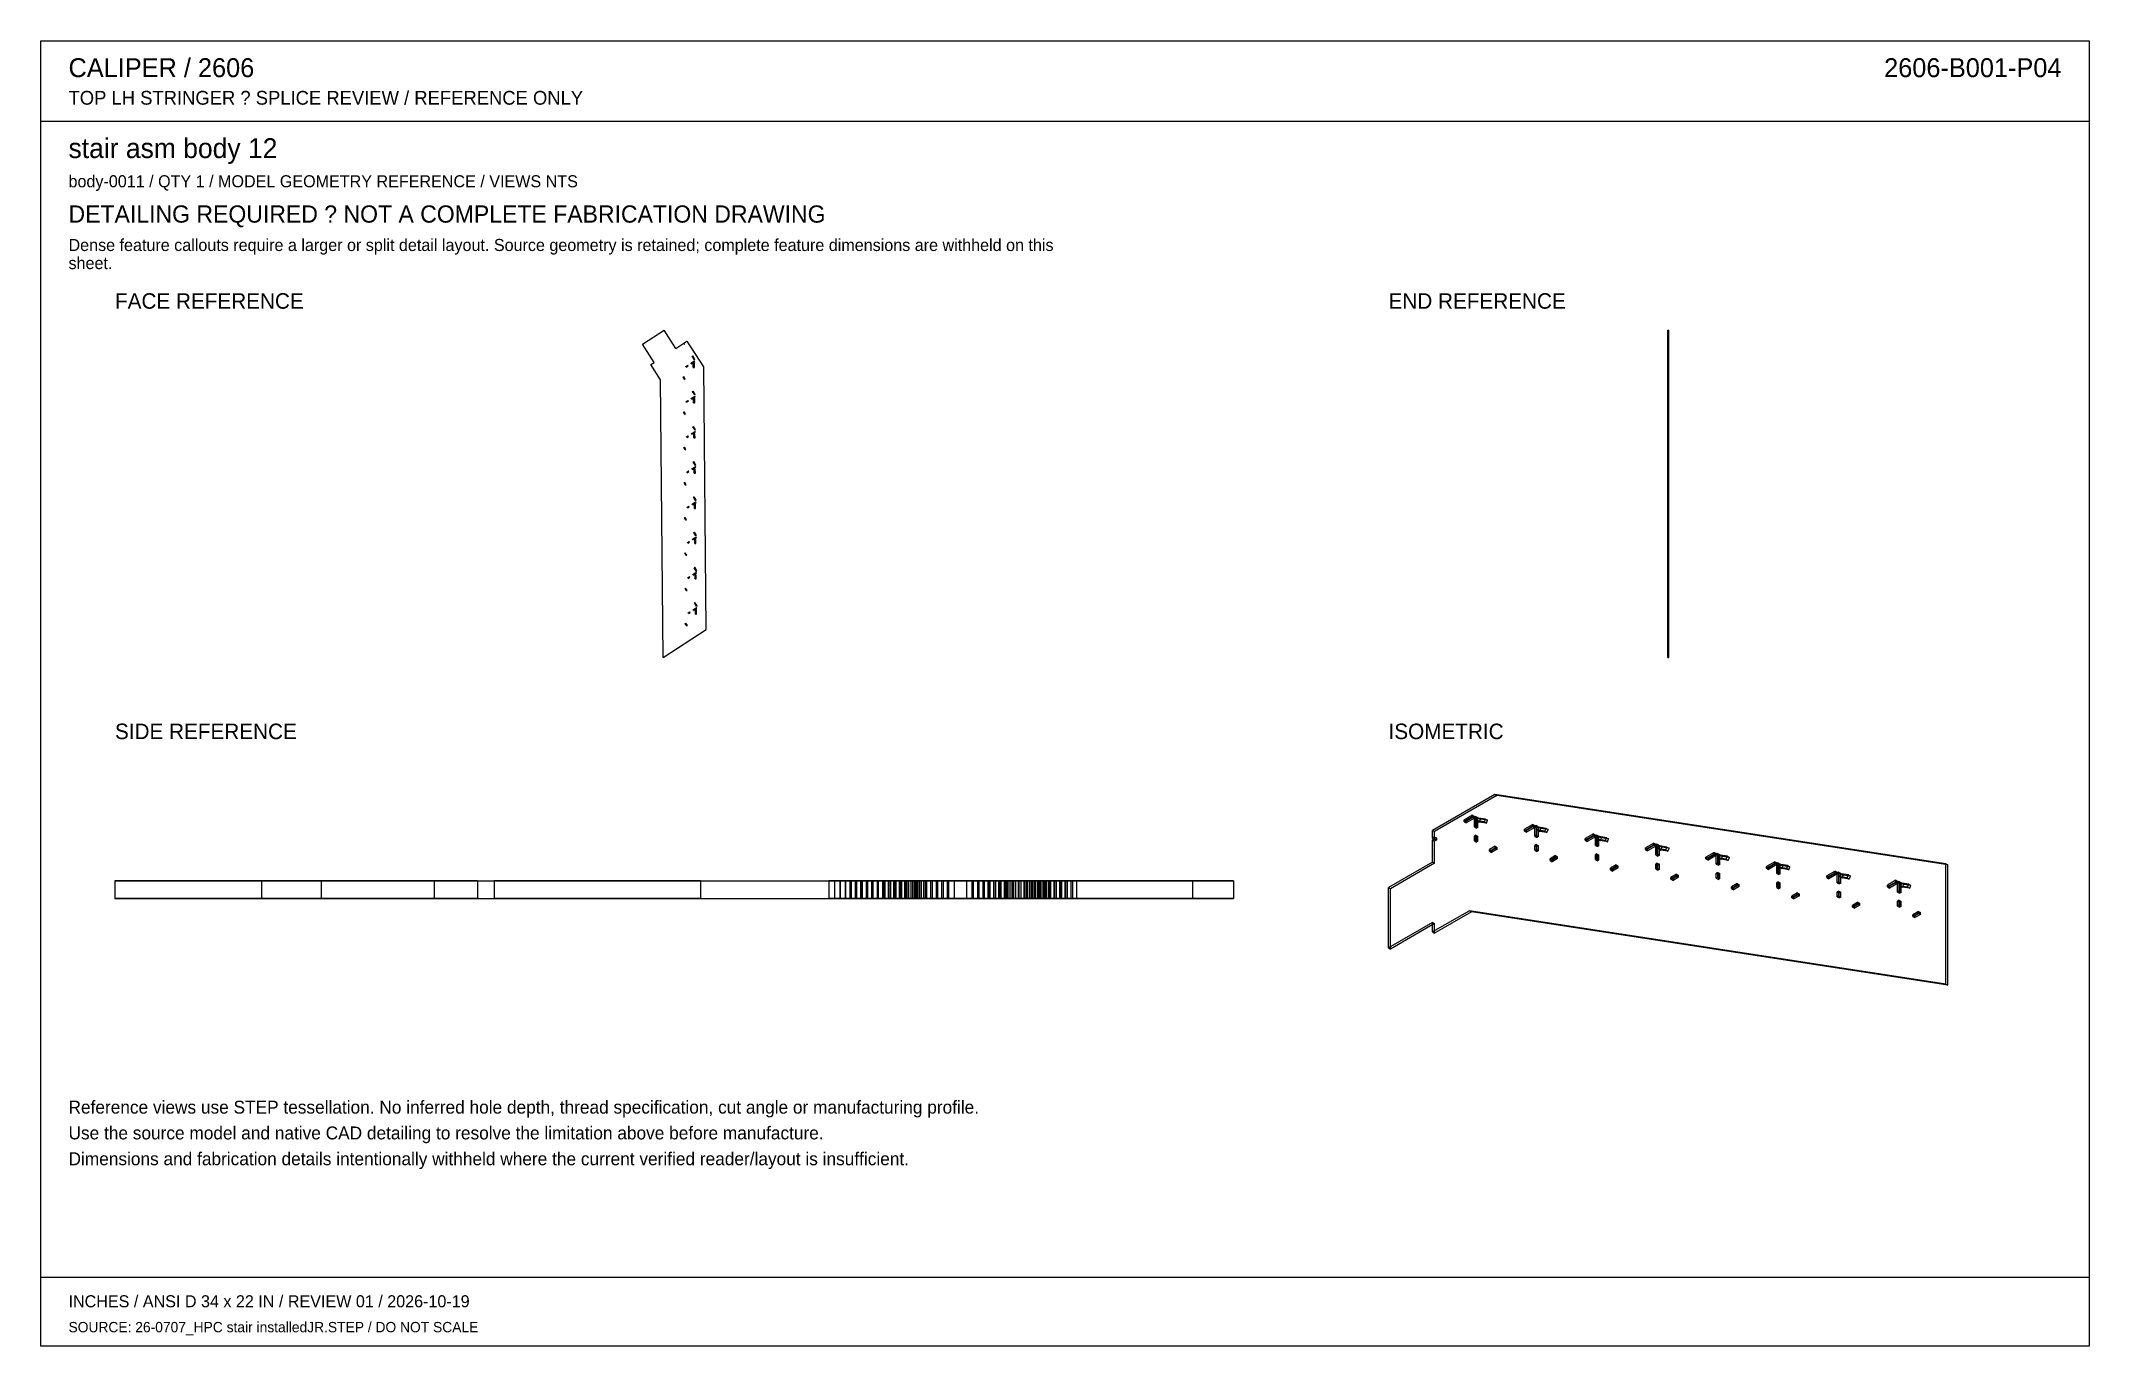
# Model space of a CAD drawing. Header units: inches. Extents: x 0.5 to 33.5, y 0.5 to 21.5.
import ezdxf
from ezdxf.enums import TextEntityAlignment as Align

# ---------------------------------------------------------------- set-up
doc = ezdxf.new("R2010")
doc.units = ezdxf.units.IN
doc.header["$MEASUREMENT"] = 0

msp = doc.modelspace()

# ---------------------------------------------------------------- texts
at = {"layer": 'ANNOTATION'}
for s, height, p in [('CALIPER / 2606', 0.30556, (0.917, 20.944)), ('TOP LH STRINGER ? SPLICE REVIEW / REFERENCE ONLY', 0.22222, (0.917, 20.5)), ('stair asm body 12', 0.31944, (0.917, 19.639)), ('body-0011 / QTY 1 / MODEL GEOMETRY REFERENCE / VIEWS NTS', 0.19444, (0.917, 19.167)), ('DETAILING REQUIRED ? NOT A COMPLETE FABRICATION DRAWING', 0.27778, (0.917, 18.597)), ('Dense feature callouts require a larger or split detail layout. Source geometry is retained; complete feature dimensions are withheld on this', 0.194444, (0.917, 18.139)), ('sheet.', 0.1944, (0.917, 17.847)), ('FACE REFERENCE', 0.25, (1.667, 17.208)), ('END REFERENCE', 0.25, (22.222, 17.208)), ('SIDE REFERENCE', 0.25, (1.667, 10.264)), ('ISOMETRIC', 0.25, (22.222, 10.264)), ('Reference views use STEP tessellation. No inferred hole depth, thread specification, cut angle or manufacturing profile.', 0.208333, (0.917, 4.222)), ('Use the source model and native CAD detailing to resolve the limitation above before manufacture.', 0.20833, (0.917, 3.806)), ('Dimensions and fabrication details intentionally withheld where the current verified reader/layout is insufficient.', 0.208333, (0.917, 3.389)), ('INCHES / ANSI D 34 x 22 IN / REVIEW 01 / 2026-10-19', 0.19444, (0.917, 1.097)), ('SOURCE: 26-0707_HPC stair installedJR.STEP / DO NOT SCALE', 0.16667, (0.917, 0.694))]:
    msp.add_text(s, height=height, dxfattribs=at).set_placement(p)
msp.add_text('2606-B001-P04', height=0.30556, dxfattribs=at).set_placement((33.083, 20.944), align=Align.RIGHT)

# ---------------------------------------------------------------- linework, layer by layer
at = {"layer": 'OUTLINE'}
for p, q in [((0.472, 21.528), (33.528, 21.528)), ((0.472, 0.472), (0.472, 21.528)), ((33.528, 21.528), (33.528, 0.472)), ((0.472, 20.236), (33.528, 20.236)), ((10.181, 16.636), (10.529, 16.861)), ((10.181, 16.636), (10.529, 16.861)), ((10.719, 16.568), (10.529, 16.861)), ((10.719, 16.568), (10.529, 16.861)), ((26.728, 16.636), (26.728, 16.861)), ((26.728, 16.861), (26.744, 16.861)), ((26.728, 16.568), (26.728, 16.861)), ((26.744, 16.636), (26.744, 16.861)), ((26.744, 16.568), (26.744, 16.861)), ((10.37, 16.343), (10.181, 16.636)), ((10.37, 16.343), (10.181, 16.636)), ((10.719, 16.568), (10.847, 16.65)), ((10.719, 16.568), (10.847, 16.65)), ((10.856, 16.636), (10.847, 16.65)), ((10.856, 16.636), (10.847, 16.65)), ((10.856, 16.657), (10.902, 16.686)), ((10.856, 16.657), (10.902, 16.686)), ((10.866, 16.643), (10.856, 16.657)), ((10.866, 16.643), (10.856, 16.657)), ((10.856, 16.636), (10.866, 16.643)), ((10.856, 16.636), (10.866, 16.643)), ((11.17, 16.27), (10.902, 16.686)), ((11.17, 16.27), (10.902, 16.686)), ((26.728, 16.686), (26.744, 16.686)), ((26.728, 16.657), (26.728, 16.686)), ((26.728, 16.27), (26.728, 16.686)), ((26.728, 16.657), (26.744, 16.657)), ((26.728, 16.643), (26.728, 16.657)), ((26.728, 16.65), (26.744, 16.65)), ((26.728, 16.568), (26.728, 16.65)), ((26.728, 16.636), (26.728, 16.65)), ((26.728, 16.643), (26.744, 16.643)), ((26.728, 16.636), (26.728, 16.643)), ((26.728, 16.636), (26.744, 16.636)), ((26.728, 16.343), (26.728, 16.636)), ((26.728, 16.636), (26.744, 16.636)), ((26.728, 16.568), (26.744, 16.568)), ((26.744, 16.657), (26.744, 16.686)), ((26.744, 16.27), (26.744, 16.686)), ((26.744, 16.643), (26.744, 16.657)), ((26.744, 16.568), (26.744, 16.65)), ((26.744, 16.636), (26.744, 16.65)), ((26.744, 16.636), (26.744, 16.643)), ((26.744, 16.343), (26.744, 16.636)), ((10.315, 16.307), (10.37, 16.343)), ((10.315, 16.307), (10.37, 16.343)), ((10.474, 16.061), (10.315, 16.307)), ((10.474, 16.061), (10.315, 16.307)), ((10.881, 16.277), (10.91, 16.295)), ((10.881, 16.277), (10.91, 16.295)), ((10.888, 16.267), (10.881, 16.277)), ((10.888, 16.267), (10.881, 16.277)), ((10.888, 16.267), (10.916, 16.286)), ((10.888, 16.267), (10.916, 16.286)), ((10.916, 16.286), (10.91, 16.295)), ((10.916, 16.286), (10.91, 16.295)), ((10.963, 16.33), (11.018, 16.366)), ((10.963, 16.33), (11.018, 16.366)), ((10.969, 16.32), (10.963, 16.33)), ((10.969, 16.32), (10.963, 16.33)), ((10.969, 16.32), (11.025, 16.356)), ((10.969, 16.32), (11.025, 16.356)), ((10.982, 16.44), (10.992, 16.446)), ((10.982, 16.44), (10.992, 16.446)), ((11.018, 16.384), (10.982, 16.44)), ((11.018, 16.384), (10.982, 16.44)), ((11.028, 16.391), (10.992, 16.446)), ((11.028, 16.391), (10.992, 16.446)), ((11, 16.327), (11.018, 16.327)), ((11, 16.327), (11.018, 16.327)), ((11.001, 16.26), (11, 16.327)), ((11.001, 16.26), (11, 16.327)), ((11.001, 16.26), (11.018, 16.26)), ((11.001, 16.26), (11.018, 16.26)), ((11.018, 16.384), (11.028, 16.391)), ((11.018, 16.384), (11.028, 16.391)), ((11.025, 16.356), (11.018, 16.366)), ((11.025, 16.356), (11.018, 16.366)), ((11.018, 16.26), (11.018, 16.327)), ((11.018, 16.26), (11.018, 16.327)), ((11.208, 12.032), (11.17, 16.27)), ((11.208, 12.032), (11.17, 16.27)), ((26.728, 16.446), (26.744, 16.446)), ((26.728, 16.391), (26.728, 16.446)), ((26.728, 16.44), (26.728, 16.446)), ((26.728, 16.44), (26.744, 16.44)), ((26.728, 16.384), (26.728, 16.44)), ((26.728, 16.391), (26.744, 16.391)), ((26.728, 16.384), (26.728, 16.391)), ((26.728, 16.384), (26.744, 16.384)), ((26.728, 16.366), (26.744, 16.366)), ((26.728, 16.356), (26.728, 16.366)), ((26.728, 16.33), (26.728, 16.366)), ((26.728, 16.356), (26.744, 16.356)), ((26.728, 16.32), (26.728, 16.356)), ((26.728, 16.343), (26.744, 16.343)), ((26.728, 16.307), (26.728, 16.343)), ((26.728, 16.33), (26.744, 16.33)), ((26.728, 16.32), (26.728, 16.33)), ((26.728, 16.327), (26.744, 16.327)), ((26.728, 16.327), (26.744, 16.327)), ((26.728, 16.327), (26.728, 16.327)), ((26.728, 16.26), (26.728, 16.327)), ((26.728, 16.26), (26.728, 16.327)), ((26.728, 16.32), (26.744, 16.32)), ((26.728, 16.307), (26.744, 16.307)), ((26.728, 16.061), (26.728, 16.307)), ((26.728, 16.295), (26.744, 16.295)), ((26.728, 16.286), (26.728, 16.295)), ((26.728, 16.277), (26.728, 16.295)), ((26.728, 16.286), (26.744, 16.286)), ((26.728, 16.267), (26.728, 16.286)), ((26.728, 16.277), (26.744, 16.277)), ((26.728, 16.267), (26.728, 16.277)), ((26.728, 16.27), (26.744, 16.27)), ((26.728, 12.032), (26.728, 16.27)), ((26.728, 16.267), (26.744, 16.267)), ((26.728, 16.26), (26.744, 16.26)), ((26.728, 16.26), (26.728, 16.26)), ((26.728, 16.26), (26.744, 16.26)), ((26.744, 16.391), (26.744, 16.446)), ((26.744, 16.44), (26.744, 16.446)), ((26.744, 16.384), (26.744, 16.44)), ((26.744, 16.384), (26.744, 16.391)), ((26.744, 16.356), (26.744, 16.366)), ((26.744, 16.33), (26.744, 16.366)), ((26.744, 16.32), (26.744, 16.356)), ((26.744, 16.307), (26.744, 16.343)), ((26.744, 16.32), (26.744, 16.33)), ((26.744, 16.327), (26.744, 16.327)), ((26.744, 16.26), (26.744, 16.327)), ((26.744, 16.26), (26.744, 16.327)), ((26.744, 16.061), (26.744, 16.307)), ((26.744, 16.286), (26.744, 16.295)), ((26.744, 16.277), (26.744, 16.295)), ((26.744, 16.267), (26.744, 16.286)), ((26.744, 16.267), (26.744, 16.277)), ((26.744, 12.032), (26.744, 16.27)), ((26.744, 16.26), (26.744, 16.26)), ((10.514, 11.583), (10.474, 16.061)), ((10.514, 11.583), (10.474, 16.061)), ((10.837, 16.105), (10.846, 16.112)), ((10.837, 16.105), (10.846, 16.112)), ((10.861, 16.068), (10.837, 16.105)), ((10.861, 16.068), (10.837, 16.105)), ((10.871, 16.074), (10.846, 16.112)), ((10.871, 16.074), (10.846, 16.112)), ((10.861, 16.068), (10.871, 16.074)), ((10.861, 16.068), (10.871, 16.074)), ((10.987, 15.872), (10.997, 15.878)), ((10.987, 15.872), (10.997, 15.878)), ((11.023, 15.816), (10.987, 15.872)), ((11.023, 15.816), (10.987, 15.872)), ((11.033, 15.822), (10.997, 15.878)), ((11.033, 15.822), (10.997, 15.878)), ((26.728, 16.112), (26.744, 16.112)), ((26.728, 16.074), (26.728, 16.112)), ((26.728, 16.105), (26.728, 16.112)), ((26.728, 16.105), (26.744, 16.105)), ((26.728, 16.068), (26.728, 16.105)), ((26.728, 16.074), (26.744, 16.074)), ((26.728, 16.068), (26.728, 16.074)), ((26.728, 16.068), (26.744, 16.068)), ((26.728, 16.061), (26.744, 16.061)), ((26.728, 11.583), (26.728, 16.061)), ((26.728, 15.878), (26.744, 15.878)), ((26.728, 15.822), (26.728, 15.878)), ((26.728, 15.872), (26.728, 15.878)), ((26.728, 15.872), (26.744, 15.872)), ((26.728, 15.816), (26.728, 15.872)), ((26.744, 16.074), (26.744, 16.112)), ((26.744, 16.105), (26.744, 16.112)), ((26.744, 16.068), (26.744, 16.105)), ((26.744, 16.068), (26.744, 16.074)), ((26.744, 11.583), (26.744, 16.061)), ((26.744, 15.822), (26.744, 15.878)), ((26.744, 15.872), (26.744, 15.878)), ((26.744, 15.816), (26.744, 15.872)), ((10.842, 15.537), (10.851, 15.543)), ((10.842, 15.537), (10.851, 15.543)), ((10.866, 15.5), (10.842, 15.537)), ((10.866, 15.5), (10.842, 15.537)), ((10.876, 15.506), (10.851, 15.543)), ((10.876, 15.506), (10.851, 15.543)), ((10.886, 15.709), (10.915, 15.727)), ((10.886, 15.709), (10.915, 15.727)), ((10.893, 15.699), (10.886, 15.709)), ((10.893, 15.699), (10.886, 15.709)), ((10.893, 15.699), (10.921, 15.717)), ((10.893, 15.699), (10.921, 15.717)), ((10.921, 15.717), (10.915, 15.727)), ((10.921, 15.717), (10.915, 15.727)), ((10.968, 15.761), (11.023, 15.797)), ((10.968, 15.761), (11.023, 15.797)), ((10.974, 15.751), (10.968, 15.761)), ((10.974, 15.751), (10.968, 15.761)), ((10.974, 15.751), (11.03, 15.787)), ((10.974, 15.751), (11.03, 15.787)), ((11.005, 15.758), (11.023, 15.759)), ((11.005, 15.758), (11.023, 15.759)), ((11.006, 15.692), (11.005, 15.758)), ((11.006, 15.692), (11.005, 15.758)), ((11.006, 15.692), (11.023, 15.692)), ((11.006, 15.692), (11.023, 15.692)), ((11.023, 15.816), (11.033, 15.822)), ((11.023, 15.816), (11.033, 15.822)), ((11.03, 15.787), (11.023, 15.797)), ((11.03, 15.787), (11.023, 15.797)), ((11.023, 15.692), (11.023, 15.759)), ((11.023, 15.692), (11.023, 15.759)), ((26.728, 15.822), (26.744, 15.822)), ((26.728, 15.816), (26.728, 15.822)), ((26.728, 15.816), (26.744, 15.816)), ((26.728, 15.797), (26.744, 15.797)), ((26.728, 15.787), (26.728, 15.797)), ((26.728, 15.761), (26.728, 15.797)), ((26.728, 15.787), (26.744, 15.787)), ((26.728, 15.751), (26.728, 15.787)), ((26.728, 15.761), (26.744, 15.761)), ((26.728, 15.751), (26.728, 15.761)), ((26.728, 15.759), (26.744, 15.759)), ((26.728, 15.758), (26.728, 15.759)), ((26.728, 15.692), (26.728, 15.759)), ((26.728, 15.758), (26.744, 15.758)), ((26.728, 15.692), (26.728, 15.758)), ((26.728, 15.751), (26.744, 15.751)), ((26.728, 15.727), (26.744, 15.727)), ((26.728, 15.717), (26.728, 15.727)), ((26.728, 15.709), (26.728, 15.727)), ((26.728, 15.717), (26.744, 15.717)), ((26.728, 15.699), (26.728, 15.717)), ((26.728, 15.709), (26.744, 15.709)), ((26.728, 15.699), (26.728, 15.709)), ((26.728, 15.699), (26.744, 15.699)), ((26.728, 15.692), (26.744, 15.692)), ((26.728, 15.692), (26.728, 15.692)), ((26.728, 15.692), (26.744, 15.692)), ((26.728, 15.543), (26.744, 15.543)), ((26.728, 15.506), (26.728, 15.543)), ((26.728, 15.537), (26.728, 15.543)), ((26.728, 15.537), (26.744, 15.537)), ((26.728, 15.5), (26.728, 15.537)), ((26.744, 15.816), (26.744, 15.822)), ((26.744, 15.787), (26.744, 15.797)), ((26.744, 15.761), (26.744, 15.797)), ((26.744, 15.751), (26.744, 15.787)), ((26.744, 15.751), (26.744, 15.761)), ((26.744, 15.758), (26.744, 15.759)), ((26.744, 15.692), (26.744, 15.759)), ((26.744, 15.692), (26.744, 15.758)), ((26.744, 15.717), (26.744, 15.727)), ((26.744, 15.709), (26.744, 15.727)), ((26.744, 15.699), (26.744, 15.717)), ((26.744, 15.699), (26.744, 15.709)), ((26.744, 15.692), (26.744, 15.692)), ((26.744, 15.506), (26.744, 15.543)), ((26.744, 15.537), (26.744, 15.543)), ((26.744, 15.5), (26.744, 15.537)), ((10.866, 15.5), (10.876, 15.506)), ((10.866, 15.5), (10.876, 15.506)), ((10.973, 15.193), (11.029, 15.229)), ((10.973, 15.193), (11.029, 15.229)), ((10.979, 15.183), (11.035, 15.219)), ((10.979, 15.183), (11.035, 15.219)), ((10.993, 15.303), (11.002, 15.31)), ((10.993, 15.303), (11.002, 15.31)), ((11.029, 15.247), (10.993, 15.303)), ((11.029, 15.247), (10.993, 15.303)), ((11.038, 15.254), (11.002, 15.31)), ((11.038, 15.254), (11.002, 15.31)), ((11.029, 15.247), (11.038, 15.254)), ((11.029, 15.247), (11.038, 15.254)), ((11.035, 15.219), (11.029, 15.229)), ((11.035, 15.219), (11.029, 15.229)), ((26.728, 15.506), (26.744, 15.506)), ((26.728, 15.5), (26.728, 15.506)), ((26.728, 15.5), (26.744, 15.5)), ((26.728, 15.31), (26.744, 15.31)), ((26.728, 15.254), (26.728, 15.31)), ((26.728, 15.303), (26.728, 15.31)), ((26.728, 15.303), (26.744, 15.303)), ((26.728, 15.247), (26.728, 15.303)), ((26.728, 15.254), (26.744, 15.254)), ((26.728, 15.247), (26.728, 15.254)), ((26.728, 15.247), (26.744, 15.247)), ((26.728, 15.229), (26.744, 15.229)), ((26.728, 15.219), (26.728, 15.229)), ((26.728, 15.193), (26.728, 15.229)), ((26.728, 15.219), (26.744, 15.219)), ((26.728, 15.183), (26.728, 15.219)), ((26.744, 15.5), (26.744, 15.506)), ((26.744, 15.254), (26.744, 15.31)), ((26.744, 15.303), (26.744, 15.31)), ((26.744, 15.247), (26.744, 15.303)), ((26.744, 15.247), (26.744, 15.254)), ((26.744, 15.219), (26.744, 15.229)), ((26.744, 15.193), (26.744, 15.229)), ((26.744, 15.183), (26.744, 15.219)), ((10.847, 14.969), (10.857, 14.975)), ((10.847, 14.969), (10.857, 14.975)), ((10.871, 14.931), (10.847, 14.969)), ((10.871, 14.931), (10.847, 14.969)), ((10.881, 14.938), (10.857, 14.975)), ((10.881, 14.938), (10.857, 14.975)), ((10.871, 14.931), (10.881, 14.938)), ((10.871, 14.931), (10.881, 14.938)), ((10.892, 15.141), (10.92, 15.159)), ((10.892, 15.141), (10.92, 15.159)), ((10.898, 15.131), (10.892, 15.141)), ((10.898, 15.131), (10.892, 15.141)), ((10.898, 15.131), (10.926, 15.149)), ((10.898, 15.131), (10.926, 15.149)), ((10.926, 15.149), (10.92, 15.159)), ((10.926, 15.149), (10.92, 15.159)), ((10.979, 15.183), (10.973, 15.193)), ((10.979, 15.183), (10.973, 15.193)), ((11.01, 15.19), (11.028, 15.19)), ((11.01, 15.19), (11.028, 15.19)), ((11.011, 15.123), (11.01, 15.19)), ((11.011, 15.123), (11.01, 15.19)), ((11.011, 15.123), (11.029, 15.124)), ((11.011, 15.123), (11.029, 15.124)), ((11.029, 15.124), (11.028, 15.19)), ((11.029, 15.124), (11.028, 15.19)), ((26.728, 15.193), (26.744, 15.193)), ((26.728, 15.183), (26.728, 15.193)), ((26.728, 15.19), (26.744, 15.19)), ((26.728, 15.19), (26.744, 15.19)), ((26.728, 15.19), (26.728, 15.19)), ((26.728, 15.123), (26.728, 15.19)), ((26.728, 15.124), (26.728, 15.19)), ((26.728, 15.183), (26.744, 15.183)), ((26.728, 15.159), (26.744, 15.159)), ((26.728, 15.149), (26.728, 15.159)), ((26.728, 15.141), (26.728, 15.159)), ((26.728, 15.149), (26.744, 15.149)), ((26.728, 15.131), (26.728, 15.149)), ((26.728, 15.141), (26.744, 15.141)), ((26.728, 15.131), (26.728, 15.141)), ((26.728, 15.131), (26.744, 15.131)), ((26.728, 15.123), (26.728, 15.124)), ((26.728, 15.124), (26.744, 15.124)), ((26.728, 15.123), (26.744, 15.123)), ((26.728, 14.975), (26.744, 14.975)), ((26.728, 14.938), (26.728, 14.975)), ((26.728, 14.969), (26.728, 14.975)), ((26.728, 14.969), (26.744, 14.969)), ((26.728, 14.931), (26.728, 14.969)), ((26.728, 14.938), (26.744, 14.938)), ((26.728, 14.931), (26.728, 14.938)), ((26.728, 14.931), (26.744, 14.931)), ((26.744, 15.183), (26.744, 15.193)), ((26.744, 15.19), (26.744, 15.19)), ((26.744, 15.123), (26.744, 15.19)), ((26.744, 15.124), (26.744, 15.19)), ((26.744, 15.149), (26.744, 15.159)), ((26.744, 15.141), (26.744, 15.159)), ((26.744, 15.131), (26.744, 15.149)), ((26.744, 15.131), (26.744, 15.141)), ((26.744, 15.123), (26.744, 15.124)), ((26.744, 14.938), (26.744, 14.975)), ((26.744, 14.969), (26.744, 14.975)), ((26.744, 14.931), (26.744, 14.969)), ((26.744, 14.931), (26.744, 14.938)), ((10.897, 14.572), (10.925, 14.59)), ((10.897, 14.572), (10.925, 14.59)), ((10.903, 14.562), (10.897, 14.572)), ((10.903, 14.562), (10.897, 14.572)), ((10.903, 14.562), (10.931, 14.581)), ((10.903, 14.562), (10.931, 14.581)), ((10.931, 14.581), (10.925, 14.59)), ((10.931, 14.581), (10.925, 14.59)), ((10.978, 14.625), (11.034, 14.661)), ((10.978, 14.625), (11.034, 14.661)), ((10.984, 14.615), (10.978, 14.625)), ((10.984, 14.615), (10.978, 14.625)), ((10.984, 14.615), (11.04, 14.651)), ((10.984, 14.615), (11.04, 14.651)), ((10.998, 14.735), (11.008, 14.741)), ((10.998, 14.735), (11.008, 14.741)), ((11.034, 14.679), (10.998, 14.735)), ((11.034, 14.679), (10.998, 14.735)), ((11.044, 14.686), (11.008, 14.741)), ((11.044, 14.686), (11.008, 14.741)), ((11.015, 14.622), (11.033, 14.622)), ((11.015, 14.622), (11.033, 14.622)), ((11.016, 14.555), (11.015, 14.622)), ((11.016, 14.555), (11.015, 14.622)), ((11.016, 14.555), (11.034, 14.555)), ((11.016, 14.555), (11.034, 14.555)), ((11.034, 14.555), (11.033, 14.622)), ((11.034, 14.555), (11.033, 14.622)), ((11.034, 14.679), (11.044, 14.686)), ((11.034, 14.679), (11.044, 14.686)), ((11.04, 14.651), (11.034, 14.661)), ((11.04, 14.651), (11.034, 14.661)), ((26.728, 14.741), (26.744, 14.741)), ((26.728, 14.686), (26.728, 14.741)), ((26.728, 14.735), (26.728, 14.741)), ((26.728, 14.735), (26.744, 14.735)), ((26.728, 14.679), (26.728, 14.735)), ((26.728, 14.686), (26.744, 14.686)), ((26.728, 14.679), (26.728, 14.686)), ((26.728, 14.679), (26.744, 14.679)), ((26.728, 14.661), (26.744, 14.661)), ((26.728, 14.651), (26.728, 14.661)), ((26.728, 14.625), (26.728, 14.661)), ((26.728, 14.651), (26.744, 14.651)), ((26.728, 14.615), (26.728, 14.651)), ((26.728, 14.625), (26.744, 14.625)), ((26.728, 14.615), (26.728, 14.625)), ((26.728, 14.622), (26.728, 14.622)), ((26.728, 14.622), (26.744, 14.622)), ((26.728, 14.622), (26.744, 14.622)), ((26.728, 14.555), (26.728, 14.622)), ((26.728, 14.555), (26.728, 14.622)), ((26.728, 14.615), (26.744, 14.615)), ((26.728, 14.59), (26.744, 14.59)), ((26.728, 14.581), (26.728, 14.59)), ((26.728, 14.572), (26.728, 14.59)), ((26.728, 14.581), (26.744, 14.581)), ((26.728, 14.562), (26.728, 14.581)), ((26.728, 14.572), (26.744, 14.572)), ((26.728, 14.562), (26.728, 14.572)), ((26.728, 14.562), (26.744, 14.562)), ((26.728, 14.555), (26.744, 14.555)), ((26.728, 14.555), (26.744, 14.555)), ((26.728, 14.555), (26.728, 14.555)), ((26.744, 14.686), (26.744, 14.741)), ((26.744, 14.735), (26.744, 14.741)), ((26.744, 14.679), (26.744, 14.735)), ((26.744, 14.679), (26.744, 14.686)), ((26.744, 14.651), (26.744, 14.661)), ((26.744, 14.625), (26.744, 14.661)), ((26.744, 14.615), (26.744, 14.651)), ((26.744, 14.615), (26.744, 14.625)), ((26.744, 14.622), (26.744, 14.622)), ((26.744, 14.555), (26.744, 14.622)), ((26.744, 14.555), (26.744, 14.622)), ((26.744, 14.581), (26.744, 14.59)), ((26.744, 14.572), (26.744, 14.59)), ((26.744, 14.562), (26.744, 14.581)), ((26.744, 14.562), (26.744, 14.572)), ((26.744, 14.555), (26.744, 14.555)), ((10.852, 14.4), (10.862, 14.407)), ((10.852, 14.4), (10.862, 14.407)), ((10.876, 14.363), (10.852, 14.4)), ((10.876, 14.363), (10.852, 14.4)), ((10.886, 14.369), (10.862, 14.407)), ((10.886, 14.369), (10.862, 14.407)), ((10.876, 14.363), (10.886, 14.369)), ((10.876, 14.363), (10.886, 14.369)), ((26.728, 14.407), (26.744, 14.407)), ((26.728, 14.369), (26.728, 14.407)), ((26.728, 14.4), (26.728, 14.407)), ((26.728, 14.4), (26.744, 14.4)), ((26.728, 14.363), (26.728, 14.4)), ((26.728, 14.369), (26.744, 14.369)), ((26.728, 14.363), (26.728, 14.369)), ((26.728, 14.363), (26.744, 14.363)), ((26.744, 14.369), (26.744, 14.407)), ((26.744, 14.4), (26.744, 14.407)), ((26.744, 14.363), (26.744, 14.4)), ((26.744, 14.363), (26.744, 14.369)), ((10.902, 14.004), (10.93, 14.022)), ((10.902, 14.004), (10.93, 14.022)), ((10.908, 13.994), (10.902, 14.004)), ((10.908, 13.994), (10.902, 14.004)), ((10.908, 13.994), (10.936, 14.012)), ((10.908, 13.994), (10.936, 14.012)), ((10.936, 14.012), (10.93, 14.022)), ((10.936, 14.012), (10.93, 14.022)), ((10.983, 14.056), (11.039, 14.092)), ((10.983, 14.056), (11.039, 14.092)), ((10.989, 14.046), (10.983, 14.056)), ((10.989, 14.046), (10.983, 14.056)), ((10.989, 14.046), (11.045, 14.082)), ((10.989, 14.046), (11.045, 14.082)), ((11.003, 14.167), (11.013, 14.173)), ((11.003, 14.167), (11.013, 14.173)), ((11.039, 14.111), (11.003, 14.167)), ((11.039, 14.111), (11.003, 14.167)), ((11.049, 14.117), (11.013, 14.173)), ((11.049, 14.117), (11.013, 14.173)), ((11.02, 14.053), (11.038, 14.054)), ((11.02, 14.053), (11.038, 14.054)), ((11.021, 13.987), (11.02, 14.053)), ((11.021, 13.987), (11.02, 14.053)), ((11.021, 13.987), (11.039, 13.987)), ((11.021, 13.987), (11.039, 13.987)), ((11.039, 13.987), (11.038, 14.054)), ((11.039, 13.987), (11.038, 14.054)), ((11.039, 14.111), (11.049, 14.117)), ((11.039, 14.111), (11.049, 14.117)), ((11.045, 14.082), (11.039, 14.092)), ((11.045, 14.082), (11.039, 14.092)), ((26.728, 14.173), (26.744, 14.173)), ((26.728, 14.117), (26.728, 14.173)), ((26.728, 14.167), (26.728, 14.173)), ((26.728, 14.167), (26.744, 14.167)), ((26.728, 14.111), (26.728, 14.167)), ((26.728, 14.117), (26.744, 14.117)), ((26.728, 14.111), (26.728, 14.117)), ((26.728, 14.111), (26.744, 14.111)), ((26.728, 14.092), (26.744, 14.092)), ((26.728, 14.082), (26.728, 14.092)), ((26.728, 14.056), (26.728, 14.092)), ((26.728, 14.082), (26.744, 14.082)), ((26.728, 14.046), (26.728, 14.082)), ((26.728, 14.056), (26.744, 14.056)), ((26.728, 14.046), (26.728, 14.056)), ((26.728, 14.054), (26.744, 14.054)), ((26.728, 14.053), (26.728, 14.054)), ((26.728, 13.987), (26.728, 14.054)), ((26.728, 14.053), (26.744, 14.053)), ((26.728, 13.987), (26.728, 14.053)), ((26.728, 14.046), (26.744, 14.046)), ((26.728, 14.022), (26.744, 14.022)), ((26.728, 14.012), (26.728, 14.022)), ((26.728, 14.004), (26.728, 14.022)), ((26.728, 14.012), (26.744, 14.012)), ((26.728, 13.994), (26.728, 14.012)), ((26.728, 14.004), (26.744, 14.004)), ((26.728, 13.994), (26.728, 14.004)), ((26.728, 13.994), (26.744, 13.994)), ((26.728, 13.987), (26.744, 13.987)), ((26.728, 13.987), (26.728, 13.987)), ((26.728, 13.987), (26.744, 13.987)), ((26.744, 14.117), (26.744, 14.173)), ((26.744, 14.167), (26.744, 14.173)), ((26.744, 14.111), (26.744, 14.167)), ((26.744, 14.111), (26.744, 14.117)), ((26.744, 14.082), (26.744, 14.092)), ((26.744, 14.056), (26.744, 14.092)), ((26.744, 14.046), (26.744, 14.082)), ((26.744, 14.046), (26.744, 14.056)), ((26.744, 14.053), (26.744, 14.054)), ((26.744, 13.987), (26.744, 14.054)), ((26.744, 13.987), (26.744, 14.053)), ((26.744, 14.012), (26.744, 14.022)), ((26.744, 14.004), (26.744, 14.022)), ((26.744, 13.994), (26.744, 14.012)), ((26.744, 13.994), (26.744, 14.004)), ((26.744, 13.987), (26.744, 13.987)), ((10.857, 13.832), (10.867, 13.838)), ((10.857, 13.832), (10.867, 13.838)), ((10.881, 13.795), (10.857, 13.832)), ((10.881, 13.795), (10.857, 13.832)), ((10.891, 13.801), (10.867, 13.838)), ((10.891, 13.801), (10.867, 13.838)), ((10.881, 13.795), (10.891, 13.801)), ((10.881, 13.795), (10.891, 13.801)), ((11.008, 13.598), (11.018, 13.605)), ((11.008, 13.598), (11.018, 13.605)), ((11.044, 13.542), (11.008, 13.598)), ((11.044, 13.542), (11.008, 13.598)), ((11.054, 13.549), (11.018, 13.605)), ((11.054, 13.549), (11.018, 13.605)), ((26.728, 13.838), (26.744, 13.838)), ((26.728, 13.801), (26.728, 13.838)), ((26.728, 13.832), (26.728, 13.838)), ((26.728, 13.832), (26.744, 13.832)), ((26.728, 13.795), (26.728, 13.832)), ((26.728, 13.801), (26.744, 13.801)), ((26.728, 13.795), (26.728, 13.801)), ((26.728, 13.795), (26.744, 13.795)), ((26.728, 13.605), (26.744, 13.605)), ((26.728, 13.549), (26.728, 13.605)), ((26.728, 13.598), (26.728, 13.605)), ((26.728, 13.598), (26.744, 13.598)), ((26.728, 13.542), (26.728, 13.598)), ((26.744, 13.801), (26.744, 13.838)), ((26.744, 13.832), (26.744, 13.838)), ((26.744, 13.795), (26.744, 13.832)), ((26.744, 13.795), (26.744, 13.801)), ((26.744, 13.549), (26.744, 13.605)), ((26.744, 13.598), (26.744, 13.605)), ((26.744, 13.542), (26.744, 13.598)), ((10.862, 13.264), (10.872, 13.27)), ((10.862, 13.264), (10.872, 13.27)), ((10.886, 13.226), (10.862, 13.264)), ((10.886, 13.226), (10.862, 13.264)), ((10.896, 13.233), (10.872, 13.27)), ((10.896, 13.233), (10.872, 13.27)), ((10.886, 13.226), (10.896, 13.233)), ((10.886, 13.226), (10.896, 13.233)), ((10.907, 13.436), (10.935, 13.454)), ((10.907, 13.436), (10.935, 13.454)), ((10.913, 13.426), (10.907, 13.436)), ((10.913, 13.426), (10.907, 13.436)), ((10.913, 13.426), (10.941, 13.444)), ((10.913, 13.426), (10.941, 13.444)), ((10.941, 13.444), (10.935, 13.454)), ((10.941, 13.444), (10.935, 13.454)), ((10.988, 13.488), (11.044, 13.524)), ((10.988, 13.488), (11.044, 13.524)), ((10.994, 13.478), (10.988, 13.488)), ((10.994, 13.478), (10.988, 13.488)), ((10.994, 13.478), (11.05, 13.514)), ((10.994, 13.478), (11.05, 13.514)), ((11.025, 13.485), (11.043, 13.485)), ((11.025, 13.485), (11.043, 13.485)), ((11.026, 13.418), (11.025, 13.485)), ((11.026, 13.418), (11.025, 13.485)), ((11.026, 13.418), (11.044, 13.419)), ((11.026, 13.418), (11.044, 13.419)), ((11.044, 13.419), (11.043, 13.485)), ((11.044, 13.419), (11.043, 13.485)), ((11.044, 13.542), (11.054, 13.549)), ((11.044, 13.542), (11.054, 13.549)), ((11.05, 13.514), (11.044, 13.524)), ((11.05, 13.514), (11.044, 13.524)), ((26.728, 13.549), (26.744, 13.549)), ((26.728, 13.542), (26.728, 13.549)), ((26.728, 13.542), (26.744, 13.542)), ((26.728, 13.524), (26.744, 13.524)), ((26.728, 13.514), (26.728, 13.524)), ((26.728, 13.488), (26.728, 13.524)), ((26.728, 13.514), (26.744, 13.514)), ((26.728, 13.478), (26.728, 13.514)), ((26.728, 13.488), (26.744, 13.488)), ((26.728, 13.478), (26.728, 13.488)), ((26.728, 13.485), (26.744, 13.485)), ((26.728, 13.485), (26.744, 13.485)), ((26.728, 13.485), (26.728, 13.485)), ((26.728, 13.418), (26.728, 13.485)), ((26.728, 13.419), (26.728, 13.485)), ((26.728, 13.478), (26.744, 13.478)), ((26.728, 13.454), (26.744, 13.454)), ((26.728, 13.444), (26.728, 13.454)), ((26.728, 13.436), (26.728, 13.454)), ((26.728, 13.444), (26.744, 13.444)), ((26.728, 13.426), (26.728, 13.444)), ((26.728, 13.436), (26.744, 13.436)), ((26.728, 13.426), (26.728, 13.436)), ((26.728, 13.426), (26.744, 13.426)), ((26.728, 13.418), (26.728, 13.419)), ((26.728, 13.419), (26.744, 13.419)), ((26.728, 13.418), (26.744, 13.418)), ((26.728, 13.27), (26.744, 13.27)), ((26.728, 13.233), (26.728, 13.27)), ((26.728, 13.264), (26.728, 13.27)), ((26.728, 13.264), (26.744, 13.264)), ((26.728, 13.226), (26.728, 13.264)), ((26.728, 13.233), (26.744, 13.233)), ((26.728, 13.226), (26.728, 13.233)), ((26.728, 13.226), (26.744, 13.226)), ((26.744, 13.542), (26.744, 13.549)), ((26.744, 13.514), (26.744, 13.524)), ((26.744, 13.488), (26.744, 13.524)), ((26.744, 13.478), (26.744, 13.514)), ((26.744, 13.478), (26.744, 13.488)), ((26.744, 13.485), (26.744, 13.485)), ((26.744, 13.418), (26.744, 13.485)), ((26.744, 13.419), (26.744, 13.485)), ((26.744, 13.444), (26.744, 13.454)), ((26.744, 13.436), (26.744, 13.454)), ((26.744, 13.426), (26.744, 13.444)), ((26.744, 13.426), (26.744, 13.436)), ((26.744, 13.418), (26.744, 13.419)), ((26.744, 13.233), (26.744, 13.27)), ((26.744, 13.264), (26.744, 13.27)), ((26.744, 13.226), (26.744, 13.264)), ((26.744, 13.226), (26.744, 13.233)), ((10.993, 12.92), (11.049, 12.956)), ((10.993, 12.92), (11.049, 12.956)), ((10.999, 12.91), (10.993, 12.92)), ((10.999, 12.91), (10.993, 12.92)), ((10.999, 12.91), (11.055, 12.946)), ((10.999, 12.91), (11.055, 12.946)), ((11.013, 13.03), (11.023, 13.036)), ((11.013, 13.03), (11.023, 13.036)), ((11.049, 12.974), (11.013, 13.03)), ((11.049, 12.974), (11.013, 13.03)), ((11.059, 12.981), (11.023, 13.036)), ((11.059, 12.981), (11.023, 13.036)), ((11.03, 12.917), (11.048, 12.917)), ((11.03, 12.917), (11.048, 12.917)), ((11.031, 12.85), (11.03, 12.917)), ((11.031, 12.85), (11.03, 12.917)), ((11.049, 12.85), (11.048, 12.917)), ((11.049, 12.85), (11.048, 12.917)), ((11.049, 12.974), (11.059, 12.981)), ((11.049, 12.974), (11.059, 12.981)), ((11.055, 12.946), (11.049, 12.956)), ((11.055, 12.946), (11.049, 12.956)), ((26.728, 13.036), (26.744, 13.036)), ((26.728, 12.981), (26.728, 13.036)), ((26.728, 13.03), (26.728, 13.036)), ((26.728, 13.03), (26.744, 13.03)), ((26.728, 12.974), (26.728, 13.03)), ((26.728, 12.981), (26.744, 12.981)), ((26.728, 12.974), (26.728, 12.981)), ((26.728, 12.974), (26.744, 12.974)), ((26.728, 12.956), (26.744, 12.956)), ((26.728, 12.946), (26.728, 12.956)), ((26.728, 12.92), (26.728, 12.956)), ((26.728, 12.946), (26.744, 12.946)), ((26.728, 12.91), (26.728, 12.946)), ((26.728, 12.92), (26.744, 12.92)), ((26.728, 12.91), (26.728, 12.92)), ((26.728, 12.917), (26.744, 12.917)), ((26.728, 12.917), (26.744, 12.917)), ((26.728, 12.917), (26.728, 12.917)), ((26.728, 12.85), (26.728, 12.917)), ((26.728, 12.85), (26.728, 12.917)), ((26.728, 12.91), (26.744, 12.91)), ((26.744, 12.981), (26.744, 13.036)), ((26.744, 13.03), (26.744, 13.036)), ((26.744, 12.974), (26.744, 13.03)), ((26.744, 12.974), (26.744, 12.981)), ((26.744, 12.946), (26.744, 12.956)), ((26.744, 12.92), (26.744, 12.956)), ((26.744, 12.91), (26.744, 12.946)), ((26.744, 12.91), (26.744, 12.92)), ((26.744, 12.917), (26.744, 12.917)), ((26.744, 12.85), (26.744, 12.917)), ((26.744, 12.85), (26.744, 12.917)), ((10.867, 12.695), (10.877, 12.702)), ((10.867, 12.695), (10.877, 12.702)), ((10.891, 12.658), (10.867, 12.695)), ((10.891, 12.658), (10.867, 12.695)), ((10.901, 12.664), (10.877, 12.702)), ((10.901, 12.664), (10.877, 12.702)), ((10.891, 12.658), (10.901, 12.664)), ((10.891, 12.658), (10.901, 12.664)), ((10.912, 12.867), (10.94, 12.885)), ((10.912, 12.867), (10.94, 12.885)), ((10.918, 12.857), (10.912, 12.867)), ((10.918, 12.857), (10.912, 12.867)), ((10.918, 12.857), (10.946, 12.876)), ((10.918, 12.857), (10.946, 12.876)), ((10.946, 12.876), (10.94, 12.885)), ((10.946, 12.876), (10.94, 12.885)), ((11.031, 12.85), (11.049, 12.85)), ((11.031, 12.85), (11.049, 12.85)), ((26.728, 12.885), (26.744, 12.885)), ((26.728, 12.876), (26.728, 12.885)), ((26.728, 12.867), (26.728, 12.885)), ((26.728, 12.876), (26.744, 12.876)), ((26.728, 12.857), (26.728, 12.876)), ((26.728, 12.867), (26.744, 12.867)), ((26.728, 12.857), (26.728, 12.867)), ((26.728, 12.857), (26.744, 12.857)), ((26.728, 12.85), (26.744, 12.85)), ((26.728, 12.85), (26.728, 12.85)), ((26.728, 12.85), (26.744, 12.85)), ((26.728, 12.702), (26.744, 12.702)), ((26.728, 12.664), (26.728, 12.702)), ((26.728, 12.695), (26.728, 12.702)), ((26.728, 12.695), (26.744, 12.695)), ((26.728, 12.658), (26.728, 12.695)), ((26.728, 12.664), (26.744, 12.664)), ((26.728, 12.658), (26.728, 12.664)), ((26.728, 12.658), (26.744, 12.658)), ((26.744, 12.876), (26.744, 12.885)), ((26.744, 12.867), (26.744, 12.885)), ((26.744, 12.857), (26.744, 12.876)), ((26.744, 12.857), (26.744, 12.867)), ((26.744, 12.85), (26.744, 12.85)), ((26.744, 12.664), (26.744, 12.702)), ((26.744, 12.695), (26.744, 12.702)), ((26.744, 12.658), (26.744, 12.695)), ((26.744, 12.658), (26.744, 12.664)), ((10.917, 12.299), (10.945, 12.317)), ((10.917, 12.299), (10.945, 12.317)), ((10.923, 12.289), (10.917, 12.299)), ((10.923, 12.289), (10.917, 12.299)), ((10.923, 12.289), (10.951, 12.307)), ((10.923, 12.289), (10.951, 12.307)), ((10.951, 12.307), (10.945, 12.317)), ((10.951, 12.307), (10.945, 12.317)), ((10.998, 12.351), (11.054, 12.387)), ((10.998, 12.351), (11.054, 12.387)), ((11.004, 12.341), (10.998, 12.351)), ((11.004, 12.341), (10.998, 12.351)), ((11.004, 12.341), (11.06, 12.377)), ((11.004, 12.341), (11.06, 12.377)), ((11.018, 12.462), (11.028, 12.468)), ((11.018, 12.462), (11.028, 12.468)), ((11.054, 12.406), (11.018, 12.462)), ((11.054, 12.406), (11.018, 12.462)), ((11.064, 12.412), (11.028, 12.468)), ((11.064, 12.412), (11.028, 12.468)), ((11.036, 12.348), (11.053, 12.349)), ((11.036, 12.348), (11.053, 12.349)), ((11.036, 12.282), (11.036, 12.348)), ((11.036, 12.282), (11.036, 12.348)), ((11.036, 12.282), (11.054, 12.282)), ((11.036, 12.282), (11.054, 12.282)), ((11.054, 12.282), (11.053, 12.349)), ((11.054, 12.282), (11.053, 12.349)), ((11.054, 12.406), (11.064, 12.412)), ((11.054, 12.406), (11.064, 12.412)), ((11.06, 12.377), (11.054, 12.387)), ((11.06, 12.377), (11.054, 12.387)), ((26.728, 12.468), (26.744, 12.468)), ((26.728, 12.412), (26.728, 12.468)), ((26.728, 12.462), (26.728, 12.468)), ((26.728, 12.462), (26.744, 12.462)), ((26.728, 12.406), (26.728, 12.462)), ((26.728, 12.412), (26.744, 12.412)), ((26.728, 12.406), (26.728, 12.412)), ((26.728, 12.406), (26.744, 12.406)), ((26.728, 12.387), (26.744, 12.387)), ((26.728, 12.377), (26.728, 12.387)), ((26.728, 12.351), (26.728, 12.387)), ((26.728, 12.377), (26.744, 12.377)), ((26.728, 12.341), (26.728, 12.377)), ((26.728, 12.351), (26.744, 12.351)), ((26.728, 12.341), (26.728, 12.351)), ((26.728, 12.349), (26.744, 12.349)), ((26.728, 12.348), (26.728, 12.349)), ((26.728, 12.282), (26.728, 12.349)), ((26.728, 12.348), (26.744, 12.348)), ((26.728, 12.282), (26.728, 12.348)), ((26.728, 12.341), (26.744, 12.341)), ((26.728, 12.317), (26.744, 12.317)), ((26.728, 12.307), (26.728, 12.317)), ((26.728, 12.299), (26.728, 12.317)), ((26.728, 12.307), (26.744, 12.307)), ((26.728, 12.289), (26.728, 12.307)), ((26.728, 12.299), (26.744, 12.299)), ((26.728, 12.289), (26.728, 12.299)), ((26.728, 12.289), (26.744, 12.289)), ((26.728, 12.282), (26.744, 12.282)), ((26.728, 12.282), (26.744, 12.282)), ((26.728, 12.282), (26.728, 12.282)), ((26.744, 12.412), (26.744, 12.468)), ((26.744, 12.462), (26.744, 12.468)), ((26.744, 12.406), (26.744, 12.462)), ((26.744, 12.406), (26.744, 12.412)), ((26.744, 12.377), (26.744, 12.387)), ((26.744, 12.351), (26.744, 12.387)), ((26.744, 12.341), (26.744, 12.377)), ((26.744, 12.341), (26.744, 12.351)), ((26.744, 12.348), (26.744, 12.349)), ((26.744, 12.282), (26.744, 12.349)), ((26.744, 12.282), (26.744, 12.348)), ((26.744, 12.307), (26.744, 12.317)), ((26.744, 12.299), (26.744, 12.317)), ((26.744, 12.289), (26.744, 12.307)), ((26.744, 12.289), (26.744, 12.299)), ((26.744, 12.282), (26.744, 12.282)), ((10.514, 11.583), (11.208, 12.032)), ((10.514, 11.583), (11.208, 12.032)), ((10.872, 12.127), (10.882, 12.133)), ((10.872, 12.127), (10.882, 12.133)), ((10.896, 12.09), (10.872, 12.127)), ((10.896, 12.09), (10.872, 12.127)), ((10.906, 12.096), (10.882, 12.133)), ((10.906, 12.096), (10.882, 12.133)), ((10.896, 12.09), (10.906, 12.096)), ((10.896, 12.09), (10.906, 12.096)), ((26.728, 12.133), (26.744, 12.133)), ((26.728, 12.096), (26.728, 12.133)), ((26.728, 12.127), (26.728, 12.133)), ((26.728, 12.127), (26.744, 12.127)), ((26.728, 12.09), (26.728, 12.127)), ((26.728, 12.096), (26.744, 12.096)), ((26.728, 12.09), (26.728, 12.096)), ((26.728, 12.09), (26.744, 12.09)), ((26.728, 12.032), (26.744, 12.032)), ((26.728, 11.583), (26.728, 12.032)), ((26.744, 12.096), (26.744, 12.133)), ((26.744, 12.127), (26.744, 12.133)), ((26.744, 12.09), (26.744, 12.127)), ((26.744, 12.09), (26.744, 12.096)), ((26.744, 11.583), (26.744, 12.032)), ((26.728, 11.583), (26.744, 11.583)), ((23.938, 9.373), (22.932, 8.792)), ((23.972, 9.354), (22.965, 8.773)), ((23.938, 9.373), (23.972, 9.354)), ((31.217, 8.253), (23.938, 9.373)), ((31.25, 8.234), (23.972, 9.354)), ((23.576, 9.037), (23.441, 8.959)), ((23.576, 9.009), (23.441, 8.931)), ((23.441, 8.959), (23.475, 8.94)), ((23.441, 8.931), (23.441, 8.959)), ((23.441, 8.931), (23.475, 8.912)), ((23.609, 9.018), (23.475, 8.94)), ((23.609, 8.99), (23.475, 8.912)), ((23.475, 8.912), (23.475, 8.94)), ((23.576, 9.037), (23.609, 9.018)), ((23.576, 9.009), (23.576, 9.037)), ((23.576, 9.009), (23.609, 8.99)), ((23.632, 9.018), (23.608, 9.004)), ((23.608, 9.004), (23.641, 8.985)), ((23.608, 8.848), (23.608, 9.004)), ((23.609, 8.99), (23.609, 9.018)), ((23.632, 9.018), (23.665, 8.998)), ((23.632, 8.862), (23.632, 9.018)), ((23.665, 8.998), (23.641, 8.985)), ((23.641, 8.829), (23.641, 8.985)), ((23.654, 8.945), (23.673, 8.991)), ((23.654, 8.945), (23.687, 8.926)), ((23.769, 8.927), (23.654, 8.945)), ((23.665, 8.843), (23.665, 8.998)), ((23.673, 8.991), (23.706, 8.972)), ((23.788, 8.974), (23.673, 8.991)), ((23.687, 8.926), (23.706, 8.972)), ((23.802, 8.908), (23.687, 8.926)), ((23.821, 8.954), (23.706, 8.972)), ((23.769, 8.927), (23.788, 8.974)), ((23.769, 8.927), (23.802, 8.908)), ((23.788, 8.974), (23.821, 8.954)), ((23.802, 8.908), (23.821, 8.954)), ((22.932, 8.792), (22.965, 8.773)), ((22.932, 8.665), (22.932, 8.792)), ((22.966, 8.685), (22.932, 8.665)), ((22.932, 8.665), (22.965, 8.646)), ((22.966, 8.657), (22.932, 8.637)), ((22.932, 8.637), (22.965, 8.618)), ((22.932, 8.28), (22.932, 8.637)), ((22.965, 8.646), (22.965, 8.773)), ((22.999, 8.666), (22.965, 8.646)), ((22.999, 8.638), (22.965, 8.618)), ((22.965, 8.261), (22.965, 8.618)), ((22.966, 8.685), (22.999, 8.666)), ((22.966, 8.657), (22.966, 8.685)), ((22.966, 8.657), (22.999, 8.638)), ((22.999, 8.638), (22.999, 8.666)), ((23.632, 8.862), (23.608, 8.848)), ((23.608, 8.848), (23.641, 8.829)), ((23.632, 8.714), (23.608, 8.7)), ((23.608, 8.7), (23.641, 8.681)), ((23.608, 8.621), (23.608, 8.7)), ((23.632, 8.635), (23.608, 8.621)), ((23.608, 8.621), (23.641, 8.602)), ((23.632, 8.862), (23.665, 8.843)), ((23.632, 8.714), (23.665, 8.695)), ((23.632, 8.635), (23.632, 8.714)), ((23.632, 8.635), (23.665, 8.616)), ((23.665, 8.843), (23.641, 8.829)), ((23.665, 8.695), (23.641, 8.681)), ((23.641, 8.602), (23.641, 8.681)), ((23.665, 8.616), (23.641, 8.602)), ((23.665, 8.616), (23.665, 8.695)), ((24.552, 8.887), (24.417, 8.809)), ((24.552, 8.859), (24.417, 8.781)), ((24.417, 8.809), (24.451, 8.79)), ((24.417, 8.781), (24.417, 8.809)), ((24.417, 8.781), (24.451, 8.762)), ((24.585, 8.868), (24.451, 8.79)), ((24.585, 8.84), (24.451, 8.762)), ((24.451, 8.762), (24.451, 8.79)), ((24.552, 8.887), (24.585, 8.868)), ((24.552, 8.859), (24.552, 8.887)), ((24.552, 8.859), (24.585, 8.84)), ((24.608, 8.868), (24.584, 8.854)), ((24.584, 8.854), (24.617, 8.834)), ((24.584, 8.698), (24.584, 8.854)), ((24.608, 8.712), (24.584, 8.698)), ((24.584, 8.698), (24.617, 8.679)), ((24.585, 8.84), (24.585, 8.868)), ((24.608, 8.868), (24.641, 8.848)), ((24.608, 8.712), (24.608, 8.868)), ((24.608, 8.712), (24.641, 8.693)), ((24.641, 8.848), (24.617, 8.834)), ((24.617, 8.679), (24.617, 8.834)), ((24.641, 8.693), (24.617, 8.679)), ((24.63, 8.795), (24.649, 8.841)), ((24.63, 8.795), (24.663, 8.776)), ((24.745, 8.777), (24.63, 8.795)), ((24.641, 8.693), (24.641, 8.848)), ((24.649, 8.841), (24.682, 8.822)), ((24.764, 8.823), (24.649, 8.841)), ((24.663, 8.776), (24.682, 8.822)), ((24.778, 8.758), (24.663, 8.776)), ((24.797, 8.804), (24.682, 8.822)), ((24.745, 8.777), (24.764, 8.823)), ((24.745, 8.777), (24.778, 8.758)), ((24.764, 8.823), (24.797, 8.804)), ((24.778, 8.758), (24.797, 8.804)), ((25.528, 8.737), (25.393, 8.659)), ((25.528, 8.709), (25.393, 8.631)), ((25.393, 8.659), (25.427, 8.639)), ((25.393, 8.631), (25.393, 8.659)), ((25.393, 8.631), (25.427, 8.612)), ((25.561, 8.717), (25.427, 8.639)), ((25.561, 8.69), (25.427, 8.612)), ((25.427, 8.612), (25.427, 8.639)), ((25.528, 8.737), (25.561, 8.717)), ((25.528, 8.709), (25.528, 8.737)), ((25.528, 8.709), (25.561, 8.69)), ((25.584, 8.717), (25.56, 8.704)), ((25.56, 8.704), (25.593, 8.684)), ((25.56, 8.548), (25.56, 8.704)), ((25.561, 8.69), (25.561, 8.717)), ((25.584, 8.717), (25.617, 8.698)), ((25.584, 8.562), (25.584, 8.717)), ((25.617, 8.698), (25.593, 8.684)), ((25.593, 8.529), (25.593, 8.684)), ((25.606, 8.645), (25.625, 8.691)), ((25.606, 8.645), (25.639, 8.626)), ((25.721, 8.627), (25.606, 8.645)), ((25.617, 8.542), (25.617, 8.698)), ((25.625, 8.691), (25.658, 8.672)), ((25.74, 8.673), (25.625, 8.691)), ((25.639, 8.626), (25.658, 8.672)), ((25.754, 8.608), (25.639, 8.626)), ((25.773, 8.654), (25.658, 8.672)), ((25.721, 8.627), (25.74, 8.673)), ((25.721, 8.627), (25.754, 8.608)), ((25.74, 8.673), (25.773, 8.654)), ((25.754, 8.608), (25.773, 8.654)), ((22.932, 8.28), (22.222, 7.87)), ((22.932, 8.28), (22.965, 8.261)), ((23.942, 8.535), (23.852, 8.482)), ((23.942, 8.507), (23.852, 8.455)), ((23.852, 8.482), (23.885, 8.463)), ((23.852, 8.455), (23.852, 8.482)), ((23.852, 8.455), (23.885, 8.435)), ((23.975, 8.515), (23.885, 8.463)), ((23.975, 8.488), (23.885, 8.435)), ((23.885, 8.435), (23.885, 8.463)), ((23.942, 8.535), (23.975, 8.515)), ((23.942, 8.507), (23.942, 8.535)), ((23.942, 8.507), (23.975, 8.488)), ((23.975, 8.488), (23.975, 8.515)), ((24.608, 8.564), (24.584, 8.55)), ((24.584, 8.55), (24.617, 8.531)), ((24.584, 8.471), (24.584, 8.55)), ((24.608, 8.485), (24.584, 8.471)), ((24.584, 8.471), (24.617, 8.452)), ((24.608, 8.564), (24.641, 8.544)), ((24.608, 8.485), (24.608, 8.564)), ((24.608, 8.485), (24.641, 8.466)), ((24.641, 8.544), (24.617, 8.531)), ((24.617, 8.452), (24.617, 8.531)), ((24.641, 8.466), (24.617, 8.452)), ((24.641, 8.466), (24.641, 8.544)), ((24.918, 8.384), (24.828, 8.332)), ((24.918, 8.357), (24.828, 8.304)), ((24.828, 8.332), (24.861, 8.313)), ((24.828, 8.304), (24.828, 8.332)), ((24.828, 8.304), (24.861, 8.285)), ((24.951, 8.365), (24.861, 8.313)), ((24.951, 8.337), (24.861, 8.285)), ((24.861, 8.285), (24.861, 8.313)), ((24.918, 8.384), (24.951, 8.365)), ((24.918, 8.357), (24.918, 8.384)), ((24.918, 8.357), (24.951, 8.337)), ((24.951, 8.337), (24.951, 8.365)), ((25.584, 8.562), (25.56, 8.548)), ((25.56, 8.548), (25.593, 8.529)), ((25.584, 8.413), (25.56, 8.4)), ((25.56, 8.4), (25.593, 8.38)), ((25.56, 8.321), (25.56, 8.4)), ((25.584, 8.335), (25.56, 8.321)), ((25.56, 8.321), (25.593, 8.302)), ((25.584, 8.562), (25.617, 8.542)), ((25.584, 8.413), (25.617, 8.394)), ((25.584, 8.335), (25.584, 8.413)), ((25.584, 8.335), (25.617, 8.315)), ((25.617, 8.542), (25.593, 8.529)), ((25.617, 8.394), (25.593, 8.38)), ((25.593, 8.302), (25.593, 8.38)), ((25.617, 8.315), (25.593, 8.302)), ((25.617, 8.315), (25.617, 8.394)), ((26.504, 8.586), (26.369, 8.508)), ((26.504, 8.559), (26.369, 8.481)), ((26.369, 8.508), (26.403, 8.489)), ((26.369, 8.481), (26.369, 8.508)), ((26.369, 8.481), (26.403, 8.462)), ((26.537, 8.567), (26.403, 8.489)), ((26.537, 8.539), (26.403, 8.462)), ((26.403, 8.462), (26.403, 8.489)), ((26.504, 8.586), (26.537, 8.567)), ((26.504, 8.559), (26.504, 8.586)), ((26.504, 8.559), (26.537, 8.539)), ((26.56, 8.567), (26.536, 8.553)), ((26.536, 8.553), (26.569, 8.534)), ((26.536, 8.398), (26.536, 8.553)), ((26.56, 8.411), (26.536, 8.398)), ((26.536, 8.398), (26.569, 8.378)), ((26.537, 8.539), (26.537, 8.567)), ((26.56, 8.567), (26.593, 8.548)), ((26.56, 8.411), (26.56, 8.567)), ((26.56, 8.411), (26.593, 8.392)), ((26.593, 8.548), (26.569, 8.534)), ((26.569, 8.378), (26.569, 8.534)), ((26.593, 8.392), (26.569, 8.378)), ((26.582, 8.495), (26.601, 8.541)), ((26.582, 8.495), (26.615, 8.475)), ((26.697, 8.477), (26.582, 8.495)), ((26.593, 8.392), (26.593, 8.548)), ((26.601, 8.541), (26.634, 8.522)), ((26.716, 8.523), (26.601, 8.541)), ((26.615, 8.475), (26.634, 8.522)), ((26.73, 8.458), (26.615, 8.475)), ((26.749, 8.504), (26.634, 8.522)), ((26.697, 8.477), (26.716, 8.523)), ((26.697, 8.477), (26.73, 8.458)), ((26.716, 8.523), (26.749, 8.504)), ((26.73, 8.458), (26.749, 8.504)), ((27.48, 8.436), (27.345, 8.358)), ((27.48, 8.409), (27.345, 8.331)), ((27.345, 8.358), (27.378, 8.339)), ((27.345, 8.331), (27.345, 8.358)), ((27.345, 8.331), (27.378, 8.311)), ((27.513, 8.417), (27.378, 8.339)), ((27.513, 8.389), (27.378, 8.311)), ((27.378, 8.311), (27.378, 8.339)), ((27.48, 8.436), (27.513, 8.417)), ((27.48, 8.409), (27.48, 8.436)), ((27.48, 8.409), (27.513, 8.389)), ((27.536, 8.417), (27.512, 8.403)), ((27.512, 8.403), (27.545, 8.384)), ((27.512, 8.247), (27.512, 8.403)), ((27.513, 8.389), (27.513, 8.417)), ((27.536, 8.417), (27.569, 8.398)), ((27.536, 8.261), (27.536, 8.417)), ((27.569, 8.398), (27.545, 8.384)), ((27.545, 8.228), (27.545, 8.384)), ((27.558, 8.344), (27.577, 8.391)), ((27.558, 8.344), (27.591, 8.325)), ((27.673, 8.327), (27.558, 8.344)), ((27.569, 8.242), (27.569, 8.398)), ((27.577, 8.391), (27.61, 8.371)), ((27.692, 8.373), (27.577, 8.391)), ((27.591, 8.325), (27.61, 8.371)), ((27.706, 8.308), (27.591, 8.325)), ((27.725, 8.354), (27.61, 8.371)), ((27.673, 8.327), (27.692, 8.373)), ((27.673, 8.327), (27.706, 8.308)), ((27.692, 8.373), (27.725, 8.354)), ((27.706, 8.308), (27.725, 8.354)), ((28.456, 8.286), (28.321, 8.208)), ((28.489, 8.267), (28.354, 8.189)), ((28.456, 8.286), (28.489, 8.267)), ((28.456, 8.258), (28.456, 8.286)), ((28.511, 8.267), (28.488, 8.253)), ((28.489, 8.239), (28.489, 8.267)), ((28.511, 8.267), (28.545, 8.248)), ((28.511, 8.111), (28.511, 8.267)), ((1.667, 7.977), (1.667, 7.69)), ((4.996, 7.977), (1.667, 7.977)), ((1.667, 7.977), (7.788, 7.977)), ((4.029, 7.977), (4.029, 7.69)), ((6.818, 7.977), (4.029, 7.977)), ((4.029, 7.977), (4.996, 7.977)), ((4.996, 7.977), (4.996, 7.69)), ((6.818, 7.977), (6.818, 7.69)), ((7.518, 7.977), (6.818, 7.977)), ((7.518, 7.977), (7.518, 7.69)), ((7.518, 7.977), (19.722, 7.977)), ((7.788, 7.977), (7.788, 7.69)), ((11.118, 7.977), (7.788, 7.977)), ((11.118, 7.977), (11.118, 7.69)), ((11.118, 7.977), (13.367, 7.977)), ((13.191, 7.977), (13.191, 7.69)), ((13.191, 7.977), (13.365, 7.977)), ((13.616, 7.977), (13.191, 7.977)), ((13.28, 7.977), (13.28, 7.69)), ((13.28, 7.977), (13.454, 7.977)), ((13.705, 7.977), (13.28, 7.977)), ((13.365, 7.977), (13.365, 7.69)), ((13.79, 7.977), (13.365, 7.977)), ((13.367, 7.977), (13.367, 7.69)), ((13.527, 7.977), (13.367, 7.977)), ((13.369, 7.977), (13.369, 7.69)), ((13.369, 7.977), (13.543, 7.977)), ((13.793, 7.977), (13.369, 7.977)), ((13.454, 7.977), (13.454, 7.69)), ((13.878, 7.977), (13.454, 7.977)), ((13.458, 7.977), (13.458, 7.69)), ((13.458, 7.977), (13.632, 7.977)), ((13.882, 7.977), (13.458, 7.977)), ((13.527, 7.977), (13.527, 7.69)), ((13.527, 7.977), (13.701, 7.977)), ((13.541, 7.977), (13.541, 7.69)), ((13.701, 7.977), (13.541, 7.977)), ((13.541, 7.977), (14.34, 7.977)), ((13.543, 7.977), (13.543, 7.69)), ((13.967, 7.977), (13.543, 7.977)), ((13.547, 7.977), (13.547, 7.69)), ((13.547, 7.977), (13.721, 7.977)), ((13.971, 7.977), (13.547, 7.977)), ((13.616, 7.977), (13.616, 7.69)), ((13.616, 7.977), (13.79, 7.977)), ((13.632, 7.977), (13.632, 7.69)), ((14.056, 7.977), (13.632, 7.977)), ((13.635, 7.977), (13.635, 7.69)), ((13.635, 7.977), (13.809, 7.977)), ((14.06, 7.977), (13.635, 7.977)), ((13.701, 7.977), (13.701, 7.69)), ((13.705, 7.977), (13.705, 7.69)), ((13.705, 7.977), (13.878, 7.977)), ((13.721, 7.977), (13.721, 7.69)), ((14.145, 7.977), (13.721, 7.977)), ((13.724, 7.977), (13.724, 7.69)), ((13.724, 7.977), (13.898, 7.977)), ((14.149, 7.977), (13.724, 7.977)), ((13.79, 7.977), (13.79, 7.69)), ((13.793, 7.977), (13.793, 7.69)), ((13.793, 7.977), (13.967, 7.977)), ((13.809, 7.977), (13.809, 7.69)), ((14.234, 7.977), (13.809, 7.977)), ((13.813, 7.977), (13.813, 7.69)), ((13.813, 7.977), (13.987, 7.977)), ((14.237, 7.977), (13.813, 7.977)), ((13.878, 7.977), (13.878, 7.69)), ((13.882, 7.977), (13.882, 7.69)), ((13.882, 7.977), (14.056, 7.977)), ((13.898, 7.977), (13.898, 7.69)), ((14.323, 7.977), (13.898, 7.977)), ((13.967, 7.977), (13.967, 7.69)), ((13.971, 7.977), (13.971, 7.69)), ((13.971, 7.977), (14.145, 7.977)), ((13.98, 7.977), (13.98, 7.69)), ((13.98, 7.977), (14.476, 7.977)), ((14.092, 7.977), (13.98, 7.977)), ((13.987, 7.977), (13.987, 7.69)), ((14.411, 7.977), (13.987, 7.977)), ((14.056, 7.977), (14.056, 7.69)), ((14.06, 7.977), (14.06, 7.69)), ((14.06, 7.977), (14.234, 7.977)), ((14.069, 7.977), (14.069, 7.69)), ((14.069, 7.977), (14.565, 7.977)), ((14.181, 7.977), (14.069, 7.977)), ((14.092, 7.977), (14.092, 7.69)), ((14.092, 7.977), (14.589, 7.977)), ((14.145, 7.977), (14.145, 7.69)), ((14.149, 7.977), (14.149, 7.69)), ((14.149, 7.977), (14.323, 7.977)), ((14.158, 7.977), (14.158, 7.69)), ((14.158, 7.977), (14.654, 7.977)), ((14.27, 7.977), (14.158, 7.977)), ((14.181, 7.977), (14.181, 7.69)), ((14.181, 7.977), (14.677, 7.977)), ((14.234, 7.977), (14.234, 7.69)), ((14.237, 7.977), (14.237, 7.69)), ((14.237, 7.977), (14.411, 7.977)), ((14.246, 7.977), (14.246, 7.69)), ((14.246, 7.977), (14.743, 7.977)), ((14.359, 7.977), (14.246, 7.977)), ((14.27, 7.977), (14.27, 7.69)), ((14.27, 7.977), (14.766, 7.977)), ((14.323, 7.977), (14.323, 7.69)), ((14.335, 7.977), (14.335, 7.69)), ((14.335, 7.977), (14.831, 7.977)), ((14.448, 7.977), (14.335, 7.977)), ((14.34, 7.977), (14.34, 7.69)), ((19.06, 7.977), (14.34, 7.977)), ((14.359, 7.977), (14.359, 7.69)), ((14.359, 7.977), (14.855, 7.977)), ((14.411, 7.977), (14.411, 7.69)), ((14.424, 7.977), (14.424, 7.69)), ((14.424, 7.977), (14.92, 7.977)), ((14.536, 7.977), (14.424, 7.977)), ((14.448, 7.977), (14.448, 7.69)), ((14.448, 7.977), (14.944, 7.977)), ((14.476, 7.977), (14.476, 7.69)), ((14.589, 7.977), (14.476, 7.977)), ((14.513, 7.977), (14.513, 7.69)), ((14.513, 7.977), (15.009, 7.977)), ((14.625, 7.977), (14.513, 7.977)), ((14.536, 7.977), (14.536, 7.69)), ((14.536, 7.977), (15.033, 7.977)), ((14.565, 7.977), (14.565, 7.69)), ((14.677, 7.977), (14.565, 7.977)), ((14.589, 7.977), (14.589, 7.69)), ((14.602, 7.977), (14.602, 7.69)), ((14.602, 7.977), (15.098, 7.977)), ((14.714, 7.977), (14.602, 7.977)), ((14.625, 7.977), (14.625, 7.69)), ((14.625, 7.977), (15.122, 7.977)), ((14.654, 7.977), (14.654, 7.69)), ((14.766, 7.977), (14.654, 7.977)), ((14.677, 7.977), (14.677, 7.69)), ((14.714, 7.977), (14.714, 7.69)), ((14.714, 7.977), (15.21, 7.977)), ((14.743, 7.977), (14.743, 7.69)), ((14.855, 7.977), (14.743, 7.977)), ((14.766, 7.977), (14.766, 7.69)), ((14.831, 7.977), (14.831, 7.69)), ((14.944, 7.977), (14.831, 7.977)), ((14.855, 7.977), (14.855, 7.69)), ((14.92, 7.977), (14.92, 7.69)), ((15.033, 7.977), (14.92, 7.977)), ((14.944, 7.977), (14.944, 7.69)), ((15.009, 7.977), (15.009, 7.69)), ((15.122, 7.977), (15.009, 7.977)), ((15.033, 7.977), (15.033, 7.69)), ((15.098, 7.977), (15.098, 7.69)), ((15.21, 7.977), (15.098, 7.977)), ((15.122, 7.977), (15.122, 7.69)), ((15.21, 7.977), (15.21, 7.69)), ((15.408, 7.977), (15.408, 7.69)), ((15.408, 7.977), (16.387, 7.977)), ((15.52, 7.977), (15.408, 7.977)), ((15.497, 7.977), (15.497, 7.69)), ((15.497, 7.977), (16.476, 7.977)), ((15.609, 7.977), (15.497, 7.977)), ((15.52, 7.977), (15.52, 7.69)), ((15.52, 7.977), (16.5, 7.977)), ((15.586, 7.977), (15.586, 7.69)), ((15.586, 7.977), (16.565, 7.977)), ((15.698, 7.977), (15.586, 7.977)), ((15.609, 7.977), (15.609, 7.69)), ((15.609, 7.977), (16.589, 7.977)), ((15.674, 7.977), (15.674, 7.69)), ((15.674, 7.977), (16.654, 7.977)), ((15.787, 7.977), (15.674, 7.977)), ((15.698, 7.977), (15.698, 7.69)), ((15.698, 7.977), (16.677, 7.977)), ((15.755, 7.977), (15.755, 7.69)), ((15.755, 7.977), (15.929, 7.977)), ((16.388, 7.977), (15.755, 7.977)), ((15.763, 7.977), (15.763, 7.69)), ((15.763, 7.977), (16.743, 7.977)), ((15.876, 7.977), (15.763, 7.977)), ((15.787, 7.977), (15.787, 7.69)), ((15.787, 7.977), (16.766, 7.977)), ((15.844, 7.977), (15.844, 7.69)), ((15.844, 7.977), (16.018, 7.977)), ((16.477, 7.977), (15.844, 7.977)), ((15.852, 7.977), (15.852, 7.69)), ((15.852, 7.977), (16.832, 7.977)), ((15.964, 7.977), (15.852, 7.977)), ((15.876, 7.977), (15.876, 7.69)), ((15.876, 7.977), (16.855, 7.977)), ((15.929, 7.977), (15.929, 7.69)), ((16.562, 7.977), (15.929, 7.977)), ((15.933, 7.977), (15.933, 7.69)), ((15.933, 7.977), (16.107, 7.977)), ((16.566, 7.977), (15.933, 7.977)), ((15.941, 7.977), (15.941, 7.69)), ((15.941, 7.977), (16.92, 7.977)), ((16.053, 7.977), (15.941, 7.977)), ((15.964, 7.977), (15.964, 7.69)), ((15.964, 7.977), (16.944, 7.977)), ((16.018, 7.977), (16.018, 7.69)), ((16.651, 7.977), (16.018, 7.977)), ((16.022, 7.977), (16.022, 7.69)), ((16.022, 7.977), (16.196, 7.977)), ((16.654, 7.977), (16.022, 7.977)), ((16.03, 7.977), (16.03, 7.69)), ((16.03, 7.977), (17.009, 7.977)), ((16.142, 7.977), (16.03, 7.977)), ((16.053, 7.977), (16.053, 7.69)), ((16.053, 7.977), (17.033, 7.977)), ((16.067, 7.977), (16.067, 7.69)), ((16.067, 7.977), (16.377, 7.977)), ((16.077, 7.977), (16.067, 7.977)), ((16.077, 7.977), (16.077, 7.69)), ((16.077, 7.977), (16.388, 7.977)), ((16.107, 7.977), (16.107, 7.69)), ((16.74, 7.977), (16.107, 7.977)), ((16.111, 7.977), (16.111, 7.69)), ((16.111, 7.977), (16.285, 7.977)), ((16.743, 7.977), (16.111, 7.977)), ((16.142, 7.977), (16.142, 7.69)), ((16.142, 7.977), (17.122, 7.977)), ((16.156, 7.977), (16.156, 7.69)), ((16.156, 7.977), (16.466, 7.977)), ((16.166, 7.977), (16.156, 7.977)), ((16.166, 7.977), (16.166, 7.69)), ((16.166, 7.977), (16.477, 7.977)), ((16.196, 7.977), (16.196, 7.69)), ((16.828, 7.977), (16.196, 7.977)), ((16.199, 7.977), (16.199, 7.69)), ((16.199, 7.977), (16.373, 7.977)), ((16.832, 7.977), (16.199, 7.977)), ((16.244, 7.977), (16.244, 7.69)), ((16.244, 7.977), (16.555, 7.977)), ((16.255, 7.977), (16.244, 7.977)), ((16.255, 7.977), (16.255, 7.69)), ((16.255, 7.977), (16.566, 7.977)), ((16.285, 7.977), (16.285, 7.69)), ((16.917, 7.977), (16.285, 7.977)), ((16.288, 7.977), (16.288, 7.69)), ((16.288, 7.977), (16.462, 7.977)), ((16.921, 7.977), (16.288, 7.977)), ((16.333, 7.977), (16.644, 7.977)), ((16.333, 7.977), (16.333, 7.69)), ((16.344, 7.977), (16.333, 7.977)), ((16.344, 7.977), (16.344, 7.69)), ((16.344, 7.977), (16.654, 7.977)), ((16.373, 7.977), (16.373, 7.69)), ((17.006, 7.977), (16.373, 7.977)), ((16.377, 7.977), (16.377, 7.69)), ((16.377, 7.977), (16.551, 7.977)), ((17.01, 7.977), (16.377, 7.977)), ((16.377, 7.977), (16.377, 7.69)), ((16.388, 7.977), (16.377, 7.977)), ((16.387, 7.977), (16.387, 7.69)), ((16.5, 7.977), (16.387, 7.977)), ((16.388, 7.977), (16.388, 7.69)), ((16.388, 7.977), (16.562, 7.977)), ((16.388, 7.977), (16.388, 7.69)), ((16.422, 7.977), (16.422, 7.69)), ((16.422, 7.977), (16.733, 7.977)), ((16.433, 7.977), (16.422, 7.977)), ((16.433, 7.977), (16.433, 7.69)), ((16.433, 7.977), (16.743, 7.977)), ((16.462, 7.977), (16.462, 7.69)), ((17.095, 7.977), (16.462, 7.977)), ((16.466, 7.977), (16.466, 7.69)), ((16.477, 7.977), (16.466, 7.977)), ((16.476, 7.977), (16.476, 7.69)), ((16.589, 7.977), (16.476, 7.977)), ((16.477, 7.977), (16.477, 7.69)), ((16.477, 7.977), (16.477, 7.69)), ((16.477, 7.977), (16.651, 7.977)), ((16.5, 7.977), (16.5, 7.69)), ((16.511, 7.977), (16.511, 7.69)), ((16.511, 7.977), (16.822, 7.977)), ((16.521, 7.977), (16.511, 7.977)), ((16.521, 7.977), (16.521, 7.69)), ((16.521, 7.977), (16.832, 7.977)), ((16.551, 7.977), (16.551, 7.69)), ((17.184, 7.977), (16.551, 7.977)), ((16.555, 7.977), (16.555, 7.69)), ((16.566, 7.977), (16.555, 7.977)), ((16.562, 7.977), (16.562, 7.69)), ((16.565, 7.977), (16.565, 7.69)), ((16.677, 7.977), (16.565, 7.977)), ((16.566, 7.977), (16.566, 7.69)), ((16.566, 7.977), (16.74, 7.977)), ((16.566, 7.977), (16.566, 7.69)), ((16.589, 7.977), (16.589, 7.69)), ((16.6, 7.977), (16.6, 7.69)), ((16.6, 7.977), (16.91, 7.977)), ((16.61, 7.977), (16.6, 7.977)), ((16.61, 7.977), (16.61, 7.69)), ((16.61, 7.977), (16.921, 7.977)), ((16.644, 7.977), (16.644, 7.69)), ((16.654, 7.977), (16.644, 7.977)), ((16.651, 7.977), (16.651, 7.69)), ((16.654, 7.977), (16.654, 7.69)), ((16.766, 7.977), (16.654, 7.977)), ((16.654, 7.977), (16.654, 7.69)), ((16.654, 7.977), (16.654, 7.69)), ((16.654, 7.977), (16.828, 7.977)), ((16.677, 7.977), (16.677, 7.69)), ((16.689, 7.977), (16.689, 7.69)), ((16.689, 7.977), (16.999, 7.977)), ((16.699, 7.977), (16.689, 7.977)), ((16.699, 7.977), (16.699, 7.69)), ((16.699, 7.977), (17.01, 7.977)), ((16.733, 7.977), (16.733, 7.69)), ((16.743, 7.977), (16.733, 7.977)), ((16.74, 7.977), (16.74, 7.69)), ((16.743, 7.977), (16.743, 7.69)), ((16.855, 7.977), (16.743, 7.977)), ((16.743, 7.977), (16.743, 7.69)), ((16.743, 7.977), (16.917, 7.977)), ((16.743, 7.977), (16.743, 7.69)), ((16.766, 7.977), (16.766, 7.69)), ((16.822, 7.977), (16.822, 7.69)), ((16.832, 7.977), (16.822, 7.977)), ((16.828, 7.977), (16.828, 7.69)), ((16.832, 7.977), (16.832, 7.69)), ((16.832, 7.977), (17.006, 7.977)), ((16.832, 7.977), (16.832, 7.69)), ((16.944, 7.977), (16.832, 7.977)), ((16.832, 7.977), (16.832, 7.69)), ((16.855, 7.977), (16.855, 7.69)), ((16.91, 7.977), (16.91, 7.69)), ((16.921, 7.977), (16.91, 7.977)), ((16.917, 7.977), (16.917, 7.69)), ((16.92, 7.977), (16.92, 7.69)), ((17.033, 7.977), (16.92, 7.977)), ((16.921, 7.977), (16.921, 7.69)), ((16.921, 7.977), (17.095, 7.977)), ((16.921, 7.977), (16.921, 7.69)), ((16.944, 7.977), (16.944, 7.69)), ((16.999, 7.977), (16.999, 7.69)), ((17.01, 7.977), (16.999, 7.977)), ((17.006, 7.977), (17.006, 7.69)), ((17.009, 7.977), (17.009, 7.69)), ((17.122, 7.977), (17.009, 7.977)), ((17.01, 7.977), (17.01, 7.69)), ((17.01, 7.977), (17.01, 7.69)), ((17.01, 7.977), (17.184, 7.977)), ((17.033, 7.977), (17.033, 7.69)), ((17.095, 7.977), (17.095, 7.69)), ((17.122, 7.977), (17.122, 7.69)), ((17.184, 7.977), (17.184, 7.69)), ((19.06, 7.977), (19.06, 7.69)), ((19.722, 7.977), (19.06, 7.977)), ((19.722, 7.977), (19.722, 7.69)), ((22.965, 8.261), (22.255, 7.851)), ((25.894, 8.234), (25.804, 8.182)), ((25.894, 8.207), (25.804, 8.154)), ((25.804, 8.182), (25.837, 8.163)), ((25.804, 8.154), (25.804, 8.182)), ((25.804, 8.154), (25.837, 8.135)), ((25.927, 8.215), (25.837, 8.163)), ((25.927, 8.187), (25.837, 8.135)), ((25.837, 8.135), (25.837, 8.163)), ((25.894, 8.234), (25.927, 8.215)), ((25.894, 8.207), (25.894, 8.234)), ((25.894, 8.207), (25.927, 8.187)), ((25.927, 8.187), (25.927, 8.215)), ((26.56, 8.263), (26.536, 8.249)), ((26.536, 8.249), (26.569, 8.23)), ((26.536, 8.171), (26.536, 8.249)), ((26.56, 8.184), (26.536, 8.171)), ((26.536, 8.171), (26.569, 8.151)), ((26.56, 8.263), (26.593, 8.244)), ((26.56, 8.184), (26.56, 8.263)), ((26.56, 8.184), (26.593, 8.165)), ((26.593, 8.244), (26.569, 8.23)), ((26.569, 8.151), (26.569, 8.23)), ((26.593, 8.165), (26.569, 8.151)), ((26.593, 8.165), (26.593, 8.244)), ((26.87, 8.084), (26.78, 8.032)), ((26.87, 8.056), (26.78, 8.004)), ((26.78, 8.032), (26.813, 8.013)), ((26.78, 8.004), (26.78, 8.032)), ((26.78, 8.004), (26.813, 7.985)), ((26.903, 8.065), (26.813, 8.013)), ((26.903, 8.037), (26.813, 7.985)), ((26.813, 7.985), (26.813, 8.013)), ((26.87, 8.084), (26.903, 8.065)), ((26.87, 8.056), (26.87, 8.084)), ((26.87, 8.056), (26.903, 8.037)), ((26.903, 8.037), (26.903, 8.065)), ((27.536, 8.261), (27.512, 8.247)), ((27.512, 8.247), (27.545, 8.228)), ((27.536, 8.113), (27.512, 8.099)), ((27.512, 8.099), (27.545, 8.08)), ((27.512, 8.02), (27.512, 8.099)), ((27.536, 8.034), (27.512, 8.02)), ((27.512, 8.02), (27.545, 8.001)), ((27.536, 8.261), (27.569, 8.242)), ((27.536, 8.113), (27.569, 8.094)), ((27.536, 8.034), (27.536, 8.113)), ((27.536, 8.034), (27.569, 8.015)), ((27.569, 8.242), (27.545, 8.228)), ((27.569, 8.094), (27.545, 8.08)), ((27.545, 8.001), (27.545, 8.08)), ((27.569, 8.015), (27.545, 8.001)), ((27.569, 8.015), (27.569, 8.094)), ((27.846, 7.934), (27.756, 7.882)), ((27.846, 7.934), (27.879, 7.915)), ((27.846, 7.906), (27.846, 7.934)), ((28.456, 8.258), (28.321, 8.18)), ((28.321, 8.208), (28.354, 8.189)), ((28.321, 8.18), (28.321, 8.208)), ((28.321, 8.18), (28.354, 8.161)), ((28.489, 8.239), (28.354, 8.161)), ((28.354, 8.161), (28.354, 8.189)), ((28.456, 8.258), (28.489, 8.239)), ((28.488, 8.253), (28.521, 8.234)), ((28.488, 8.097), (28.488, 8.253)), ((28.511, 8.111), (28.488, 8.097)), ((28.488, 8.097), (28.521, 8.078)), ((28.511, 7.963), (28.488, 7.949)), ((28.488, 7.949), (28.521, 7.93)), ((28.488, 7.87), (28.488, 7.949)), ((28.511, 8.111), (28.545, 8.092)), ((28.511, 7.963), (28.545, 7.944)), ((28.511, 7.884), (28.511, 7.963)), ((28.545, 8.248), (28.521, 8.234)), ((28.521, 8.078), (28.521, 8.234)), ((28.545, 8.092), (28.521, 8.078)), ((28.545, 7.944), (28.521, 7.93)), ((28.534, 8.194), (28.553, 8.24)), ((28.534, 8.194), (28.567, 8.175)), ((28.648, 8.177), (28.534, 8.194)), ((28.545, 8.092), (28.545, 8.248)), ((28.545, 7.865), (28.545, 7.944)), ((28.553, 8.24), (28.586, 8.221)), ((28.668, 8.223), (28.553, 8.24)), ((28.567, 8.175), (28.586, 8.221)), ((28.682, 8.157), (28.567, 8.175)), ((28.701, 8.203), (28.586, 8.221)), ((28.648, 8.177), (28.668, 8.223)), ((28.648, 8.177), (28.682, 8.157)), ((28.668, 8.223), (28.701, 8.203)), ((28.682, 8.157), (28.701, 8.203)), ((29.432, 8.136), (29.297, 8.058)), ((29.432, 8.108), (29.297, 8.03)), ((29.297, 8.058), (29.33, 8.039)), ((29.297, 8.03), (29.297, 8.058)), ((29.297, 8.03), (29.33, 8.011)), ((29.465, 8.117), (29.33, 8.039)), ((29.465, 8.089), (29.33, 8.011)), ((29.33, 8.011), (29.33, 8.039)), ((29.432, 8.136), (29.465, 8.117)), ((29.432, 8.108), (29.432, 8.136)), ((29.432, 8.108), (29.465, 8.089)), ((29.487, 8.117), (29.464, 8.103)), ((29.464, 8.103), (29.497, 8.084)), ((29.464, 7.947), (29.464, 8.103)), ((29.487, 7.961), (29.464, 7.947)), ((29.464, 7.947), (29.497, 7.928)), ((29.465, 8.089), (29.465, 8.117)), ((29.487, 8.117), (29.521, 8.097)), ((29.487, 7.961), (29.487, 8.117)), ((29.487, 7.961), (29.521, 7.942)), ((29.521, 8.097), (29.497, 8.084)), ((29.497, 7.928), (29.497, 8.084)), ((29.521, 7.942), (29.497, 7.928)), ((29.51, 8.044), (29.529, 8.09)), ((29.51, 8.044), (29.543, 8.025)), ((29.624, 8.026), (29.51, 8.044)), ((29.521, 7.942), (29.521, 8.097)), ((29.529, 8.09), (29.562, 8.071)), ((29.644, 8.073), (29.529, 8.09)), ((29.543, 8.025), (29.562, 8.071)), ((29.658, 8.007), (29.543, 8.025)), ((29.677, 8.053), (29.562, 8.071)), ((29.624, 8.026), (29.644, 8.073)), ((29.624, 8.026), (29.658, 8.007)), ((29.644, 8.073), (29.677, 8.053)), ((29.658, 8.007), (29.677, 8.053)), ((30.408, 7.986), (30.273, 7.908)), ((30.408, 7.958), (30.273, 7.88)), ((30.441, 7.966), (30.306, 7.889)), ((30.441, 7.939), (30.306, 7.861)), ((30.408, 7.986), (30.441, 7.966)), ((30.408, 7.958), (30.408, 7.986)), ((30.408, 7.958), (30.441, 7.939)), ((30.463, 7.966), (30.439, 7.953)), ((30.439, 7.953), (30.473, 7.933)), ((30.439, 7.797), (30.439, 7.953)), ((30.441, 7.939), (30.441, 7.966)), ((30.463, 7.966), (30.497, 7.947)), ((30.463, 7.811), (30.463, 7.966)), ((30.497, 7.947), (30.473, 7.933)), ((30.473, 7.778), (30.473, 7.933)), ((30.486, 7.894), (30.505, 7.94)), ((30.497, 7.791), (30.497, 7.947)), ((30.505, 7.94), (30.538, 7.921)), ((30.62, 7.922), (30.505, 7.94)), ((31.217, 8.253), (31.25, 8.234)), ((31.217, 6.313), (31.217, 8.253)), ((31.25, 6.294), (31.25, 8.234)), ((4.996, 7.69), (1.667, 7.69)), ((1.667, 7.69), (7.788, 7.69)), ((6.818, 7.69), (4.029, 7.69)), ((4.029, 7.69), (4.996, 7.69)), ((7.518, 7.69), (6.818, 7.69)), ((7.518, 7.69), (19.722, 7.69)), ((11.118, 7.69), (7.788, 7.69)), ((11.118, 7.69), (13.367, 7.69)), ((13.191, 7.69), (13.365, 7.69)), ((13.616, 7.69), (13.191, 7.69)), ((13.28, 7.69), (13.454, 7.69)), ((13.705, 7.69), (13.28, 7.69)), ((13.79, 7.69), (13.365, 7.69)), ((13.527, 7.69), (13.367, 7.69)), ((13.369, 7.69), (13.543, 7.69)), ((13.793, 7.69), (13.369, 7.69)), ((13.878, 7.69), (13.454, 7.69)), ((13.458, 7.69), (13.632, 7.69)), ((13.882, 7.69), (13.458, 7.69)), ((13.527, 7.69), (13.701, 7.69)), ((13.701, 7.69), (13.541, 7.69)), ((13.541, 7.69), (14.34, 7.69)), ((13.967, 7.69), (13.543, 7.69)), ((13.547, 7.69), (13.721, 7.69)), ((13.971, 7.69), (13.547, 7.69)), ((13.616, 7.69), (13.79, 7.69)), ((14.056, 7.69), (13.632, 7.69)), ((13.635, 7.69), (13.809, 7.69)), ((14.06, 7.69), (13.635, 7.69)), ((13.705, 7.69), (13.878, 7.69)), ((14.145, 7.69), (13.721, 7.69)), ((13.724, 7.69), (13.898, 7.69)), ((14.149, 7.69), (13.724, 7.69)), ((13.793, 7.69), (13.967, 7.69)), ((14.234, 7.69), (13.809, 7.69)), ((13.813, 7.69), (13.987, 7.69)), ((14.237, 7.69), (13.813, 7.69)), ((13.882, 7.69), (14.056, 7.69)), ((14.323, 7.69), (13.898, 7.69)), ((13.971, 7.69), (14.145, 7.69)), ((13.98, 7.69), (14.476, 7.69)), ((14.092, 7.69), (13.98, 7.69)), ((14.411, 7.69), (13.987, 7.69)), ((14.06, 7.69), (14.234, 7.69)), ((14.069, 7.69), (14.565, 7.69)), ((14.181, 7.69), (14.069, 7.69)), ((14.092, 7.69), (14.589, 7.69)), ((14.149, 7.69), (14.323, 7.69)), ((14.158, 7.69), (14.654, 7.69)), ((14.27, 7.69), (14.158, 7.69)), ((14.181, 7.69), (14.677, 7.69)), ((14.237, 7.69), (14.411, 7.69)), ((14.246, 7.69), (14.743, 7.69)), ((14.359, 7.69), (14.246, 7.69)), ((14.27, 7.69), (14.766, 7.69)), ((14.335, 7.69), (14.831, 7.69)), ((14.448, 7.69), (14.335, 7.69)), ((19.06, 7.69), (14.34, 7.69)), ((14.359, 7.69), (14.855, 7.69)), ((14.424, 7.69), (14.92, 7.69)), ((14.536, 7.69), (14.424, 7.69)), ((14.448, 7.69), (14.944, 7.69)), ((14.589, 7.69), (14.476, 7.69)), ((14.513, 7.69), (15.009, 7.69)), ((14.625, 7.69), (14.513, 7.69)), ((14.536, 7.69), (15.033, 7.69)), ((14.677, 7.69), (14.565, 7.69)), ((14.602, 7.69), (15.098, 7.69)), ((14.714, 7.69), (14.602, 7.69)), ((14.625, 7.69), (15.122, 7.69)), ((14.766, 7.69), (14.654, 7.69)), ((14.714, 7.69), (15.21, 7.69)), ((14.855, 7.69), (14.743, 7.69)), ((14.944, 7.69), (14.831, 7.69)), ((15.033, 7.69), (14.92, 7.69)), ((15.122, 7.69), (15.009, 7.69)), ((15.21, 7.69), (15.098, 7.69)), ((15.408, 7.69), (16.387, 7.69)), ((15.52, 7.69), (15.408, 7.69)), ((15.497, 7.69), (16.476, 7.69)), ((15.609, 7.69), (15.497, 7.69)), ((15.52, 7.69), (16.5, 7.69)), ((15.586, 7.69), (16.565, 7.69)), ((15.698, 7.69), (15.586, 7.69)), ((15.609, 7.69), (16.589, 7.69)), ((15.674, 7.69), (16.654, 7.69)), ((15.787, 7.69), (15.674, 7.69)), ((15.698, 7.69), (16.677, 7.69)), ((15.755, 7.69), (15.929, 7.69)), ((16.388, 7.69), (15.755, 7.69)), ((15.763, 7.69), (16.743, 7.69)), ((15.876, 7.69), (15.763, 7.69)), ((15.787, 7.69), (16.766, 7.69)), ((15.844, 7.69), (16.018, 7.69)), ((16.477, 7.69), (15.844, 7.69)), ((15.852, 7.69), (16.832, 7.69)), ((15.964, 7.69), (15.852, 7.69)), ((15.876, 7.69), (16.855, 7.69)), ((16.562, 7.69), (15.929, 7.69)), ((15.933, 7.69), (16.107, 7.69)), ((16.566, 7.69), (15.933, 7.69)), ((15.941, 7.69), (16.92, 7.69)), ((16.053, 7.69), (15.941, 7.69)), ((15.964, 7.69), (16.944, 7.69)), ((16.651, 7.69), (16.018, 7.69)), ((16.022, 7.69), (16.196, 7.69)), ((16.654, 7.69), (16.022, 7.69)), ((16.03, 7.69), (17.009, 7.69)), ((16.142, 7.69), (16.03, 7.69)), ((16.053, 7.69), (17.033, 7.69)), ((16.067, 7.69), (16.377, 7.69)), ((16.077, 7.69), (16.067, 7.69)), ((16.077, 7.69), (16.388, 7.69)), ((16.74, 7.69), (16.107, 7.69)), ((16.111, 7.69), (16.285, 7.69)), ((16.743, 7.69), (16.111, 7.69)), ((16.142, 7.69), (17.122, 7.69)), ((16.156, 7.69), (16.466, 7.69)), ((16.166, 7.69), (16.156, 7.69)), ((16.166, 7.69), (16.477, 7.69)), ((16.828, 7.69), (16.196, 7.69)), ((16.199, 7.69), (16.373, 7.69)), ((16.832, 7.69), (16.199, 7.69)), ((16.244, 7.69), (16.555, 7.69)), ((16.255, 7.69), (16.244, 7.69)), ((16.255, 7.69), (16.566, 7.69)), ((16.917, 7.69), (16.285, 7.69)), ((16.288, 7.69), (16.462, 7.69)), ((16.921, 7.69), (16.288, 7.69)), ((16.333, 7.69), (16.644, 7.69)), ((16.344, 7.69), (16.333, 7.69)), ((16.344, 7.69), (16.654, 7.69)), ((17.006, 7.69), (16.373, 7.69)), ((16.377, 7.69), (16.551, 7.69)), ((17.01, 7.69), (16.377, 7.69)), ((16.388, 7.69), (16.377, 7.69)), ((16.5, 7.69), (16.387, 7.69)), ((16.388, 7.69), (16.562, 7.69)), ((16.422, 7.69), (16.733, 7.69)), ((16.433, 7.69), (16.422, 7.69)), ((16.433, 7.69), (16.743, 7.69)), ((17.095, 7.69), (16.462, 7.69)), ((16.477, 7.69), (16.466, 7.69)), ((16.589, 7.69), (16.476, 7.69)), ((16.477, 7.69), (16.651, 7.69)), ((16.511, 7.69), (16.822, 7.69)), ((16.521, 7.69), (16.511, 7.69)), ((16.521, 7.69), (16.832, 7.69)), ((17.184, 7.69), (16.551, 7.69)), ((16.566, 7.69), (16.555, 7.69)), ((16.677, 7.69), (16.565, 7.69)), ((16.566, 7.69), (16.74, 7.69)), ((16.6, 7.69), (16.91, 7.69)), ((16.61, 7.69), (16.6, 7.69)), ((16.61, 7.69), (16.921, 7.69)), ((16.654, 7.69), (16.644, 7.69)), ((16.766, 7.69), (16.654, 7.69)), ((16.654, 7.69), (16.828, 7.69)), ((16.689, 7.69), (16.999, 7.69)), ((16.699, 7.69), (16.689, 7.69)), ((16.699, 7.69), (17.01, 7.69)), ((16.743, 7.69), (16.733, 7.69)), ((16.855, 7.69), (16.743, 7.69)), ((16.743, 7.69), (16.917, 7.69)), ((16.832, 7.69), (16.822, 7.69)), ((16.832, 7.69), (17.006, 7.69)), ((16.944, 7.69), (16.832, 7.69)), ((16.921, 7.69), (16.91, 7.69)), ((17.033, 7.69), (16.92, 7.69)), ((16.921, 7.69), (17.095, 7.69)), ((17.01, 7.69), (16.999, 7.69)), ((17.122, 7.69), (17.009, 7.69)), ((17.01, 7.69), (17.184, 7.69)), ((19.722, 7.69), (19.06, 7.69)), ((22.222, 6.897), (22.222, 7.87)), ((22.222, 7.87), (22.255, 7.851)), ((22.255, 6.877), (22.255, 7.851)), ((27.846, 7.906), (27.756, 7.854)), ((27.756, 7.882), (27.789, 7.862)), ((27.756, 7.854), (27.756, 7.882)), ((27.756, 7.854), (27.789, 7.835)), ((27.879, 7.915), (27.789, 7.862)), ((27.879, 7.887), (27.789, 7.835)), ((27.789, 7.835), (27.789, 7.862)), ((27.846, 7.906), (27.879, 7.887)), ((27.879, 7.887), (27.879, 7.915)), ((28.511, 7.884), (28.488, 7.87)), ((28.488, 7.87), (28.521, 7.851)), ((28.511, 7.884), (28.545, 7.865)), ((28.521, 7.851), (28.521, 7.93)), ((28.545, 7.865), (28.521, 7.851)), ((28.822, 7.784), (28.732, 7.731)), ((28.822, 7.756), (28.732, 7.704)), ((28.732, 7.731), (28.765, 7.712)), ((28.732, 7.704), (28.732, 7.731)), ((28.732, 7.704), (28.765, 7.685)), ((28.855, 7.764), (28.765, 7.712)), ((28.855, 7.737), (28.765, 7.685)), ((28.765, 7.685), (28.765, 7.712)), ((28.822, 7.784), (28.855, 7.764)), ((28.822, 7.756), (28.822, 7.784)), ((28.822, 7.756), (28.855, 7.737)), ((28.855, 7.737), (28.855, 7.764)), ((29.487, 7.813), (29.464, 7.799)), ((29.464, 7.799), (29.497, 7.78)), ((29.464, 7.72), (29.464, 7.799)), ((29.487, 7.734), (29.464, 7.72)), ((29.464, 7.72), (29.497, 7.701)), ((29.487, 7.813), (29.521, 7.794)), ((29.487, 7.734), (29.487, 7.813)), ((29.487, 7.734), (29.521, 7.715)), ((29.521, 7.794), (29.497, 7.78)), ((29.497, 7.701), (29.497, 7.78)), ((29.521, 7.715), (29.497, 7.701)), ((29.521, 7.715), (29.521, 7.794)), ((29.798, 7.633), (29.708, 7.581)), ((29.798, 7.606), (29.708, 7.554)), ((29.831, 7.614), (29.741, 7.562)), ((29.798, 7.633), (29.831, 7.614)), ((29.798, 7.606), (29.798, 7.633)), ((29.798, 7.606), (29.831, 7.587)), ((29.831, 7.587), (29.831, 7.614)), ((30.273, 7.908), (30.306, 7.889)), ((30.273, 7.88), (30.273, 7.908)), ((30.273, 7.88), (30.306, 7.861)), ((30.306, 7.861), (30.306, 7.889)), ((30.463, 7.811), (30.439, 7.797)), ((30.439, 7.797), (30.473, 7.778)), ((30.463, 7.663), (30.439, 7.649)), ((30.439, 7.649), (30.473, 7.63)), ((30.439, 7.57), (30.439, 7.649)), ((30.463, 7.811), (30.497, 7.791)), ((30.463, 7.663), (30.497, 7.643)), ((30.463, 7.584), (30.463, 7.663)), ((30.497, 7.791), (30.473, 7.778)), ((30.497, 7.643), (30.473, 7.63)), ((30.473, 7.551), (30.473, 7.63)), ((30.486, 7.894), (30.519, 7.875)), ((30.6, 7.876), (30.486, 7.894)), ((30.497, 7.564), (30.497, 7.643)), ((30.519, 7.875), (30.538, 7.921)), ((30.634, 7.857), (30.519, 7.875)), ((30.653, 7.903), (30.538, 7.921)), ((30.6, 7.876), (30.62, 7.922)), ((30.6, 7.876), (30.634, 7.857)), ((30.62, 7.922), (30.653, 7.903)), ((30.634, 7.857), (30.653, 7.903)), ((22.932, 7.307), (22.222, 6.897)), ((22.965, 7.287), (22.255, 6.877)), ((23.527, 7.496), (22.932, 7.153)), ((22.932, 7.307), (22.965, 7.287)), ((22.932, 7.153), (22.932, 7.307)), ((23.56, 7.477), (22.965, 7.134)), ((22.965, 7.134), (22.965, 7.287)), ((23.527, 7.496), (23.56, 7.477)), ((31.217, 6.313), (23.527, 7.496)), ((31.25, 6.294), (23.56, 7.477)), ((29.708, 7.581), (29.741, 7.562)), ((29.708, 7.554), (29.708, 7.581)), ((29.708, 7.554), (29.741, 7.534)), ((29.831, 7.587), (29.741, 7.534)), ((29.741, 7.534), (29.741, 7.562)), ((30.463, 7.584), (30.439, 7.57)), ((30.439, 7.57), (30.473, 7.551)), ((30.463, 7.584), (30.497, 7.564)), ((30.497, 7.564), (30.473, 7.551)), ((30.774, 7.483), (30.683, 7.431)), ((30.774, 7.456), (30.683, 7.403)), ((30.683, 7.431), (30.717, 7.412)), ((30.683, 7.403), (30.683, 7.431)), ((30.683, 7.403), (30.717, 7.384)), ((30.807, 7.464), (30.717, 7.412)), ((30.807, 7.436), (30.717, 7.384)), ((30.717, 7.384), (30.717, 7.412)), ((30.774, 7.483), (30.807, 7.464)), ((30.774, 7.456), (30.774, 7.483)), ((30.774, 7.456), (30.807, 7.436)), ((30.807, 7.436), (30.807, 7.464)), ((22.932, 7.153), (22.965, 7.134)), ((22.222, 6.897), (22.255, 6.877)), ((31.217, 6.313), (31.25, 6.294)), ((0.472, 1.583), (33.528, 1.583)), ((33.528, 0.472), (0.472, 0.472))]:
    msp.add_line(p, q, dxfattribs=at)

msp.set_redraw_order([(e.dxf.handle, doc.entitydb.next_handle()) for e in msp.query("TEXT MTEXT ATTDEF DIMENSION ARC_DIMENSION")])  # texts and dimensions are drawn at this point

doc.saveas('drawing.dxf')
